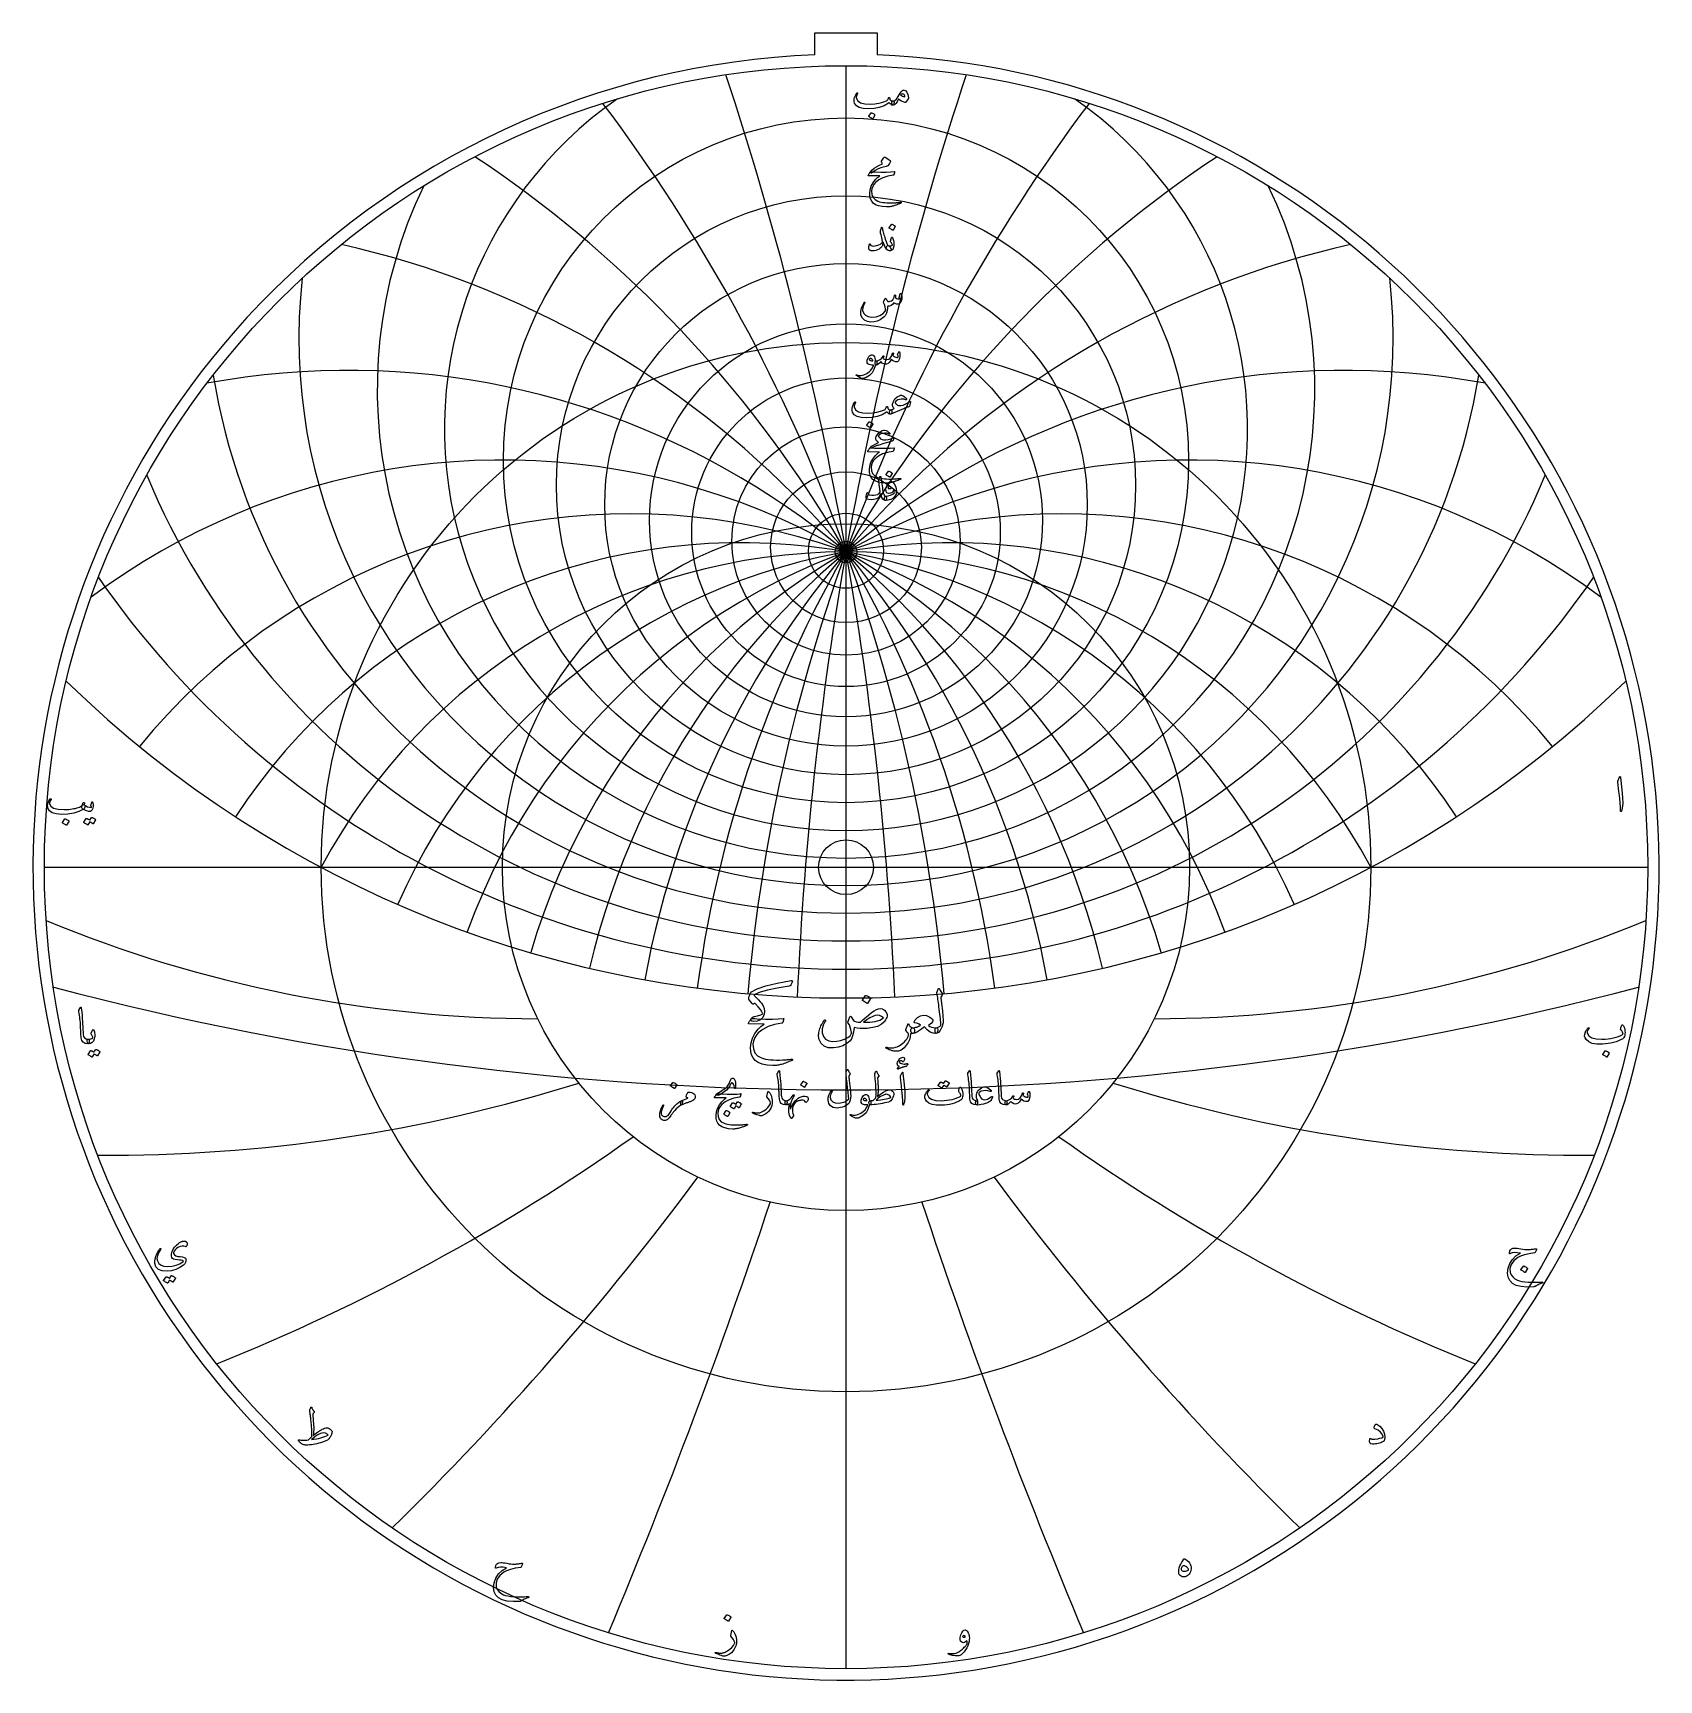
# Model space of a CAD drawing. Header units: millimetres. Extents: x -62 to 62, y -62 to 63.
import ezdxf

# ---------------------------------------------------------------- set-up
doc = ezdxf.new("R2010")
doc.units = ezdxf.units.MM
for name, color, linetype in [('CUT_INNER', 6, 'Continuous'), ('CUT_OUTER', 1, 'Continuous'), ('ENGRAVE', 7, 'Continuous'), ('ENGRAVE_FINE', 8, 'Continuous'), ('TEXT', 5, 'Continuous')]:
    doc.layers.add(name, color=color, linetype=linetype)

msp = doc.modelspace()

# ---------------------------------------------------------------- linework, layer by layer
at = {"layer": 'CUT_INNER'}
msp.add_circle((0, 0), 2.075, dxfattribs=at)
at = {"layer": 'CUT_OUTER'}
for points in [[(-2.3625, 63.2325), (2.3625, 63.2325), (2.3625, 61.567)], [(-2.3625, 61.567), (-2.3625, 63.2325)]]:
    msp.add_lwpolyline(points, dxfattribs=at)
for centre, radius, start, end in [((-0.0002, -0.0002), 61.6124, 137.460696, 87.802279), ((-0.0008, 0.0012), 61.6111, 92.196778, 137.461198)]:
    msp.add_arc(centre, radius, start, end, dxfattribs=at)
at = {"layer": 'ENGRAVE'}
for points in [[(0, -60.75), (0, 60.75)], [(-60.75, 0), (60.75, 0)], [(0, -60.75), (0, -26.0306)]]:
    msp.add_lwpolyline(points, dxfattribs=at)
for centre, radius in [((0, 0), 60.75), ((0, 30.8374), 25.9547), ((0, 28.9552), 21.9433), ((0, 27.4633), 18.2826), ((0, 26.291), 14.8882), ((0, 0), 39.7663), ((0, 25.3877), 11.695), ((0, 24.7173), 8.6506), ((0, 24.2547), 5.7114), ((0, 23.9834), 2.8393), ((0, 0), 26.0306), ((0, 23.894), 0.81)]:
    msp.add_circle(centre, radius, dxfattribs=at)
for centre, radius, start, end in [((0, 33.2101), 30.4293, 124.697096, 55.302904), ((0, 36.2172), 35.5231, 154.271854, 25.728146), ((0, 40.0722), 41.4608, 173.680024, 6.319976), ((0, 45.1022), 48.5813, 189.241771, 350.758229), ((0, 51.8341), 57.4229, 202.661733, 337.338267), ((0, -21.1441), 45.0381, 28, 152), ((0, -21.1441), 45.0381, 28, 152), ((0, 61.17), 68.8998, 214.698452, 325.301548), ((0, 74.7895), 84.7044, 225.764248, 314.235752), ((-23.1633, 86.4467), 97.9333, 247.516102, 269.885372), ((23.1633, 86.4467), 97.9333, 270.114628, 292.483898), ((-55.8071, 96.6608), 118.4867, 269.5706, 287.466016), ((55.8071, 96.6608), 118.4867, 252.533984, 270.4294), ((-105.0437, 105.0437), 153.7847, 291.900673, 305.322235), ((105.0437, 105.0437), 153.7847, 234.677765, 248.099327), ((-192.7325, 111.2742), 226.0733, 314.460694, 323.408402), ((192.7325, 111.2742), 226.0733, 216.591598, 225.539306), ((-429.6028, 115.1117), 446.5318, 337.186739, 341.660593), ((429.6028, 115.1117), 446.5318, 198.339407, 202.813261)]:
    msp.add_arc(centre, radius, start, end, dxfattribs=at)
at = {"layer": 'ENGRAVE_FINE'}
for centre, radius, start, end in [((-255.4239, -21.1441), 259.3642, 2.499232, 18.246522), ((-255.4239, -21.1441), 259.3642, 2.499232, 18.246522), ((255.4239, -21.1441), 259.3642, 161.753478, 177.500768), ((255.4239, -21.1441), 259.3642, 161.753478, 177.500768), ((-123.7412, -21.1441), 131.6827, 5.034576, 36.884195), ((-123.7412, -21.1441), 131.6827, 5.034576, 36.884195), ((123.7412, -21.1441), 131.6827, 143.115805, 174.965424), ((123.7412, -21.1441), 131.6827, 143.115805, 174.965424), ((-78.0083, -21.1441), 90.0763, 7.644186, 56.365506), ((-78.0083, -21.1441), 90.0763, 7.644186, 56.365506), ((78.0083, -21.1441), 90.0763, 123.634494, 172.355814), ((78.0083, -21.1441), 90.0763, 123.634494, 172.355814), ((-53.6744, -21.1441), 70.0669, 10.370546, 77.276782), ((-53.6744, -21.1441), 70.0669, 10.370546, 77.276782), ((53.6744, -21.1441), 70.0669, 102.723218, 169.629454), ((53.6744, -21.1441), 70.0669, 102.723218, 169.629454), ((-37.7915, -21.1441), 58.7931, 13.263275, 100.422497), ((-37.7915, -21.1441), 58.7931, 13.263275, 100.422497), ((37.7915, -21.1441), 58.7931, 79.577503, 166.736725), ((37.7915, -21.1441), 58.7931, 79.577503, 166.736725), ((-26.0028, -21.1441), 52.0056, 16.382867, 126.860016), ((-26.0028, -21.1441), 52.0056, 16.382867, 126.860016), ((26.0028, -21.1441), 52.0056, 53.139984, 163.617133), ((26.0028, -21.1441), 52.0056, 53.139984, 163.617133), ((-16.3925, -21.1441), 47.9286, 19.805939, 140.800681), ((-16.3925, -21.1441), 47.9286, 19.805939, 140.800681), ((16.3925, -21.1441), 47.9286, 39.199319, 160.194061), ((16.3925, -21.1441), 47.9286, 39.199319, 160.194061), ((-7.9414, -21.1441), 45.7329, 23.632954, 146.902678), ((-7.9414, -21.1441), 45.7329, 23.632954, 146.902678), ((7.9414, -21.1441), 45.7329, 33.097322, 156.367046), ((7.9414, -21.1441), 45.7329, 33.097322, 156.367046), ((0, 218.8256), 235.7054, 255.236477, 284.763523)]:
    msp.add_arc(centre, radius, start, end, dxfattribs=at)
at = {"layer": 'TEXT'}
for points in [[(0.8191, 58.67), (0.8319, 58.6839), (0.8452, 58.6897), (0.8589, 58.6875), (0.873, 58.6772), (0.8838, 58.6637), (0.8874, 58.6484), (0.8838, 58.6314), (0.873, 58.6125), (0.8182, 58.5276), (0.7832, 58.449), (0.7679, 58.3767), (0.7724, 58.3107), (0.8849, 58.0938), (1.1039, 57.9424), (1.4292, 57.8567), (1.861, 57.8365), (2.1815, 57.86), (2.4889, 57.9092), (2.7833, 57.984), (3.0646, 58.0844), (3.1142, 58.1138), (3.1553, 58.1589), (3.1879, 58.2198), (3.2119, 58.2963), (3.22, 58.3181), (3.2335, 58.3332), (3.2523, 58.3415), (3.2766, 58.343), (3.2939, 58.3356), (3.3062, 58.3206), (3.3136, 58.2979), (3.3161, 58.2676), (3.3329, 58.1926), (3.3799, 58.1365), (3.4569, 58.0992), (3.564, 58.0808), (3.6026, 58.0722), (3.6287, 58.0502), (3.6421, 58.0148), (3.643, 57.9658), (3.63, 57.8746), (3.6125, 57.8095), (3.5905, 57.7704), (3.564, 57.7574), (3.4852, 57.7678), (3.4104, 57.7987), (3.3397, 57.8504), (3.273, 57.9227), (3.2674, 57.9256), (3.2577, 57.9236), (3.244, 57.9166), (3.2263, 57.9047), (2.8913, 57.7161), (2.5257, 57.5814), (2.1296, 57.5005), (1.703, 57.4736), (1.3087, 57.5005), (1.0024, 57.5814), (0.7841, 57.7161), (0.6539, 57.9047), (0.6242, 58.01), (0.6144, 58.1176), (0.6242, 58.2274), (0.6539, 58.3394), (0.6938, 58.4436), (0.7347, 58.5335), (0.7765, 58.6089), (0.8191, 58.67)], [(4.3975, 58.8999), (4.51, 58.8599), (4.6032, 58.7472), (4.6771, 58.5617), (4.7316, 58.3035), (4.7337, 58.2849), (4.7325, 58.2685), (4.7283, 58.2543), (4.7209, 58.2424), (4.5233, 57.9945), (4.5096, 57.9795), (4.4936, 57.9703), (4.4754, 57.9669), (4.455, 57.9694), (4.3207, 58.0152), (4.1945, 58.0736), (4.0764, 58.1445), (3.9664, 58.2281), (3.8777, 58.0222), (3.7805, 57.8751), (3.6747, 57.7868), (3.5604, 57.7574), (3.5476, 57.7621), (3.5344, 57.7763), (3.5207, 57.7999), (3.5065, 57.8329), (3.4847, 57.9146), (3.4769, 57.9802), (3.4829, 58.0296), (3.5029, 58.0628), (3.5146, 58.0707), (3.5281, 58.0763), (3.5433, 58.0796), (3.5604, 58.0808), (3.6421, 58.0947), (3.7221, 58.1329), (3.8002, 58.1953), (3.8766, 58.282), (3.91, 58.3323), (3.9601, 58.4149), (4.0268, 58.5299), (4.1101, 58.6772), (4.1752, 58.7746), (4.2448, 58.8442), (4.3189, 58.886), (4.3975, 58.8999)], [(4.1388, 58.5478), (4.2062, 58.4917), (4.2825, 58.4454), (4.3679, 58.4091), (4.4622, 58.3826), (4.457, 58.4533), (4.4379, 58.511), (4.4049, 58.5557), (4.358, 58.5873), (4.3039, 58.6037), (4.2493, 58.6026), (4.1943, 58.584), (4.1388, 58.5478)], [(1.9077, 57.179), (1.9122, 57.1835), (1.9185, 57.1862), (1.9266, 57.1871), (1.9365, 57.1862), (2.0063, 57.1579), (2.0721, 57.1233), (2.1339, 57.0824), (2.1916, 57.0353), (2.1972, 57.0281), (2.1997, 57.0209), (2.199, 57.0137), (2.1952, 57.0065), (2.0263, 56.7335), (2.02, 56.727), (2.0119, 56.7254), (2.0021, 56.7288), (1.9904, 56.7371), (1.9803, 56.7443), (1.9643, 56.755), (1.9426, 56.7694), (1.9149, 56.7874), (1.881, 56.8089), (1.8404, 56.8341), (1.793, 56.8628), (1.7389, 56.8952), (1.7317, 56.9006), (1.7281, 56.9059), (1.7281, 56.9113), (1.7317, 56.9167)], [(3.0323, 53.1177), (2.7184, 53.0357), (2.4413, 52.9299), (2.201, 52.8004), (1.9976, 52.647), (1.9664, 52.6234), (1.9374, 52.6102), (1.9107, 52.6073), (1.8862, 52.6147), (1.8577, 52.6486), (1.8619, 52.6964), (1.899, 52.7582), (1.9688, 52.8338), (2.1339, 52.9708), (2.3236, 53.0943), (2.538, 53.2043), (2.7772, 53.3009), (2.7089, 53.4015), (2.6961, 53.4266), (2.6901, 53.4518), (2.6907, 53.4769), (2.6981, 53.5021), (2.7464, 53.598), (2.7907, 53.6772), (2.8309, 53.7399), (2.867, 53.7859), (2.8901, 53.8077), (2.9128, 53.8192), (2.935, 53.8203), (2.9568, 53.8111), (3.0832, 53.7397), (3.1895, 53.6727), (3.2755, 53.6103), (3.3413, 53.5524), (3.354, 53.5338), (3.3601, 53.5102), (3.3594, 53.4817), (3.352, 53.4482), (3.3289, 53.3959), (3.2918, 53.3323), (3.2409, 53.2576), (3.176, 53.1716), (3.1589, 53.1588), (3.1293, 53.1455), (3.0871, 53.1318), (3.0323, 53.1177)], [(2.1844, 52.7009), (2.6454, 52.6847), (3.044, 52.6829), (3.3801, 52.6955), (3.6538, 52.7225), (3.6622, 52.7235), (3.6695, 52.7229), (3.6757, 52.7208), (3.6808, 52.7171), (3.6845, 52.712), (3.6866, 52.7059), (3.6872, 52.6986), (3.6862, 52.6901), (3.6791, 52.6573), (3.6722, 52.6273), (3.6656, 52.5999), (3.6592, 52.5752), (3.653, 52.5532), (3.6471, 52.5338), (3.6414, 52.5172), (3.6359, 52.5033), (3.6242, 52.4811), (3.6107, 52.4647), (3.5954, 52.4541), (3.5784, 52.4494), (3.1634, 52.3742), (2.8023, 52.2563), (2.4952, 52.0958), (2.2419, 51.8925), (2.1139, 51.7464), (2.0209, 51.5917), (1.963, 51.4284), (1.9401, 51.2566), (1.9621, 50.9869), (2.0497, 50.7671), (2.2028, 50.5971), (2.4215, 50.477), (2.5349, 50.4406), (2.6595, 50.4105), (2.7954, 50.3867), (2.9425, 50.3692), (3.1005, 50.3578), (3.2694, 50.3522), (3.449, 50.3524), (3.6394, 50.3584), (3.7071, 50.3623), (3.7737, 50.3665), (3.8392, 50.3712), (3.9035, 50.3764), (3.9663, 50.382), (4.027, 50.3881), (4.0857, 50.3946), (4.1424, 50.4016), (4.1597, 50.4025), (4.1721, 50.398), (4.1795, 50.3881), (4.182, 50.3728), (4.1806, 50.3551), (4.1766, 50.3414), (4.1698, 50.3317), (4.1604, 50.3261), (4.0589, 50.2832), (3.9628, 50.2444), (3.8721, 50.2096), (3.7868, 50.1788), (3.707, 50.1519), (3.6332, 50.1285), (3.5651, 50.1087), (3.5029, 50.0926), (3.4444, 50.0807), (3.3875, 50.0701), (3.3322, 50.0609), (3.2784, 50.0531), (3.2259, 50.047), (3.1746, 50.0432), (3.1245, 50.0416), (3.0754, 50.0423), (2.7404, 50.0683), (2.461, 50.1249), (2.2374, 50.212), (2.0694, 50.3297), (1.9461, 50.4768), (1.8601, 50.6486), (1.8114, 50.845), (1.8, 51.0662), (1.8352, 51.3406), (1.9194, 51.6069), (2.0526, 51.8651), (2.2347, 52.1153), (2.3059, 52.191), (2.3865, 52.2635), (2.4765, 52.3329), (2.576, 52.3991), (1.7066, 52.4063), (1.6857, 52.4153), (1.6769, 52.4315), (1.6803, 52.4548), (1.6958, 52.4853), (1.725, 52.5298), (1.7515, 52.5698), (1.7753, 52.6053), (1.7964, 52.6362), (1.8148, 52.6625), (1.8305, 52.6838), (1.8435, 52.7002), (1.8539, 52.7117), (1.8772, 52.7137), (1.9401, 52.7126), (2.0425, 52.7083), (2.1844, 52.7009)], [(3.4472, 48.7231), (3.4517, 48.7276), (3.458, 48.7303), (3.4661, 48.7312), (3.476, 48.7303), (3.5458, 48.702), (3.6116, 48.6674), (3.6734, 48.6265), (3.7311, 48.5794), (3.7367, 48.5722), (3.7391, 48.565), (3.7385, 48.5578), (3.7347, 48.5506), (3.5658, 48.2776), (3.5595, 48.2711), (3.5514, 48.2695), (3.5415, 48.2729), (3.5299, 48.2812), (3.5198, 48.2884), (3.5038, 48.2991), (3.482, 48.3135), (3.4544, 48.3315), (3.4205, 48.353), (3.3799, 48.3782), (3.3325, 48.4069), (3.2784, 48.4393), (3.2712, 48.4447), (3.2676, 48.45), (3.2676, 48.4554), (3.2712, 48.4608)], [(2.7538, 48.4141), (2.7745, 48.3199), (2.7969, 48.2241), (2.8212, 48.1268), (2.8472, 48.0279), (2.8751, 47.927), (2.9047, 47.8236), (2.9362, 47.7177), (2.9694, 47.6093), (3.0365, 47.4144), (3.0978, 47.268), (3.1533, 47.1701), (3.2029, 47.1207), (3.2463, 47.0913), (3.2901, 47.0498), (3.3343, 46.9961), (3.379, 46.9303), (3.4212, 46.8488), (3.4329, 46.7875), (3.414, 46.7464), (3.3646, 46.7255), (3.205, 46.7417), (3.0637, 46.8477), (2.9409, 47.0435), (2.8365, 47.3291), (2.8342, 47.3338), (2.8311, 47.3372), (2.827, 47.3392), (2.8221, 47.3399), (2.8185, 47.3392), (2.8149, 47.3372), (2.8113, 47.3338), (2.8077, 47.3291), (2.7976, 47.2828), (2.7853, 47.2339), (2.7707, 47.1823), (2.7538, 47.1279), (2.7354, 47.0765), (2.7161, 47.0336), (2.6959, 46.9992), (2.6748, 46.9734), (2.5989, 46.9072), (2.5041, 46.8486), (2.3905, 46.7976), (2.258, 46.7543), (2.1233, 46.7222), (2.0065, 46.7085), (1.9077, 46.7132), (1.8269, 46.7363), (1.7577, 46.7942), (1.7263, 46.8962), (1.7326, 47.0421), (1.7766, 47.2321), (1.7809, 47.2384), (1.7865, 47.2429), (1.7935, 47.2456), (1.8018, 47.2465), (1.8116, 47.2453), (1.8197, 47.242), (1.826, 47.2364), (1.8305, 47.2285), (1.8476, 47.1888), (1.8664, 47.1558), (1.8871, 47.1295), (1.9095, 47.1099), (1.9796, 47.0839), (2.0748, 47.0776), (2.1952, 47.0911), (2.3407, 47.1243), (2.4958, 47.1742), (2.6164, 47.2303), (2.7024, 47.2927), (2.7538, 47.3614), (2.7624, 47.431), (2.7484, 47.5501), (2.7121, 47.7185), (2.6532, 47.9363), (2.6249, 48.051), (2.6083, 48.1438), (2.6034, 48.2145), (2.6101, 48.2632), (2.6784, 48.4572), (2.6858, 48.4777), (2.6937, 48.4923), (2.702, 48.501), (2.7107, 48.5039), (2.7215, 48.4983), (2.7323, 48.4815), (2.7431, 48.4534), (2.7538, 48.4141)], [(3.4796, 47.2537), (3.4585, 47.2889), (3.4383, 47.3192), (3.4189, 47.3446), (3.4005, 47.365), (3.3873, 47.3825), (3.3799, 47.4028), (3.3783, 47.4257), (3.3826, 47.4513), (3.458, 47.7243), (3.4686, 47.7481), (3.4823, 47.7548), (3.4991, 47.7445), (3.5191, 47.7171), (3.5492, 47.659), (3.5748, 47.5887), (3.5959, 47.5063), (3.6125, 47.4117), (3.6222, 47.321), (3.626, 47.2321), (3.624, 47.145), (3.6161, 47.0596), (3.6033, 46.9853), (3.5865, 46.9204), (3.5656, 46.865), (3.5406, 46.8189), (3.5099, 46.7848), (3.4679, 46.7579), (3.4147, 46.7381), (3.3502, 46.7255), (3.2842, 46.7231), (3.2227, 46.7336), (3.1657, 46.7572), (3.1131, 46.7938), (3.0725, 46.8403), (3.0511, 46.8935), (3.0491, 46.9534), (3.0664, 47.0201), (3.094, 47.0747), (3.1266, 47.109), (3.1641, 47.1232), (3.2065, 47.1171), (3.3044, 47.0936), (3.3898, 47.0911), (3.4625, 47.1097), (3.5227, 47.1495), (3.524, 47.16), (3.5173, 47.1809), (3.5025, 47.2121), (3.4796, 47.2537)], [(4.0993, 43.4486), (4.1056, 43.4643), (4.1137, 43.4756), (4.1236, 43.4823), (4.1352, 43.4846), (4.1503, 43.4828), (4.1631, 43.4774), (4.1736, 43.4684), (4.182, 43.4558), (4.2024, 43.4109), (4.217, 43.3552), (4.2257, 43.2888), (4.2287, 43.2115), (4.2208, 43.0853), (4.1972, 42.9654), (4.1579, 42.8518), (4.1029, 42.7445), (4.084, 42.7186), (4.0634, 42.6986), (4.0409, 42.6845), (4.0167, 42.6762), (3.9289, 42.6706), (3.8344, 42.6861), (3.7331, 42.7227), (3.6251, 42.7804), (3.5341, 42.6558), (3.4266, 42.5729), (3.3024, 42.5318), (3.1616, 42.5325), (3.157, 42.4567), (3.1504, 42.3838), (3.1417, 42.3139), (3.1311, 42.2469), (3.1184, 42.1823), (3.1037, 42.1198), (3.087, 42.0593), (3.0682, 42.0008), (3.0246, 41.8952), (2.9658, 41.7978), (2.8917, 41.7084), (2.8023, 41.6271), (2.5933, 41.4879), (2.3721, 41.39), (2.1388, 41.3334), (1.8934, 41.3181), (1.617, 41.3556), (1.3985, 41.4538), (1.2379, 41.6125), (1.1353, 41.8319), (1.1214, 41.9109), (1.1191, 42.0043), (1.1286, 42.1121), (1.1497, 42.2343), (1.1836, 42.3681), (1.2314, 42.5073), (1.2932, 42.6519), (1.3688, 42.8019), (1.3749, 42.8114), (1.3823, 42.8181), (1.3911, 42.8221), (1.4012, 42.8235), (1.4113, 42.8226), (1.42, 42.8199), (1.4274, 42.8154), (1.4335, 42.8091), (1.4375, 42.7999), (1.4389, 42.7903), (1.4375, 42.7802), (1.4335, 42.7696), (1.3374, 42.57), (1.2754, 42.4058), (1.2476, 42.2772), (1.2539, 42.184), (1.3446, 41.9785), (1.4874, 41.8292), (1.6823, 41.736), (1.9293, 41.699), (2.2747, 41.721), (2.567, 41.8085), (2.8064, 41.9617), (2.9928, 42.1804), (2.9921, 42.3246), (2.9685, 42.4768), (2.922, 42.6371), (2.8526, 42.8055), (2.8439, 42.8226), (2.8392, 42.8379), (2.8385, 42.8513), (2.8419, 42.863), (2.8612, 42.9031), (2.8796, 42.9407), (2.8971, 42.9758), (2.9137, 43.0085), (2.9294, 43.0383), (2.9443, 43.0647), (2.9582, 43.0877), (2.9712, 43.1073), (2.9786, 43.1156), (2.9865, 43.119), (2.9948, 43.1174), (3.0035, 43.1109), (3.008, 43.106), (3.0143, 43.0983), (3.0224, 43.088), (3.0323, 43.075), (3.0435, 43.0593), (3.0556, 43.0409), (3.0687, 43.0197), (3.0826, 42.9959), (3.1109, 42.9501), (3.1347, 42.9169), (3.154, 42.8962), (3.1688, 42.8882), (3.2622, 42.8803), (3.3556, 42.8962), (3.449, 42.936), (3.5424, 42.9995), (3.5764, 43.0418), (3.6098, 43.1109), (3.6428, 43.207), (3.6754, 43.3301), (3.6785, 43.3417), (3.6844, 43.3516), (3.6929, 43.3597), (3.7041, 43.366), (3.7147, 43.37), (3.7248, 43.3714), (3.7344, 43.37), (3.7436, 43.366), (3.7573, 43.3435), (3.7625, 43.3013), (3.7591, 43.2394), (3.7472, 43.1576), (3.8198, 43.1132), (3.8972, 43.084), (3.9796, 43.07), (4.067, 43.0714), (4.0659, 43.0977), (4.0625, 43.119), (4.0569, 43.1354), (4.049, 43.1468), (4.04, 43.1576), (4.0346, 43.1684), (4.0329, 43.1792), (4.0346, 43.19)], [(2.2006, 38.0084), (2.1163, 37.7127), (1.9751, 37.465), (1.7768, 37.2654), (1.5215, 37.1138), (1.4858, 37.0984), (1.4506, 37.0846), (1.4158, 37.0724), (1.3814, 37.0617), (1.3477, 37.0529), (1.3149, 37.046), (1.2831, 37.0412), (1.2521, 37.0384), (1.1748, 37.0494), (1.0724, 37.0896), (0.9449, 37.159), (0.7922, 37.2575), (0.7758, 37.2717), (0.7662, 37.2854), (0.7632, 37.2986), (0.7671, 37.3114), (0.7756, 37.3213), (0.7868, 37.3258), (0.8007, 37.3249), (0.8173, 37.3186), (0.9761, 37.2672), (1.1542, 37.2674), (1.3515, 37.3193), (1.5682, 37.4228), (1.7452, 37.5429), (1.8916, 37.6842), (2.0074, 37.8465), (2.0928, 38.03), (2.0921, 38.0365), (2.0901, 38.0416), (2.0867, 38.0455), (2.082, 38.0479), (1.9583, 38.0551), (1.853, 38.0695), (1.7661, 38.091), (1.6976, 38.1198), (1.6446, 38.1642), (1.6113, 38.2258), (1.5979, 38.3044), (1.6042, 38.4), (1.6062, 38.4127), (1.6087, 38.4256), (1.6116, 38.4388), (1.6149, 38.4521), (1.6188, 38.4659), (1.623, 38.4804), (1.6277, 38.4956), (1.6329, 38.5114), (1.6751, 38.614), (1.7263, 38.6991), (1.7865, 38.7667), (1.8557, 38.8168), (1.9264, 38.8442), (1.9913, 38.8437), (2.0503, 38.8154), (2.1036, 38.7593), (2.15, 38.6812), (2.1853, 38.5904), (2.2093, 38.4871), (2.2221, 38.3713), (2.2292, 38.3714), (2.236, 38.3717), (2.2427, 38.3723), (2.2491, 38.3731), (2.2555, 38.3739), (2.2621, 38.3744), (2.2689, 38.3748), (2.276, 38.3749), (2.3003, 38.3697), (2.3191, 38.3542), (2.3326, 38.3284), (2.3407, 38.2922), (2.344, 38.2525), (2.3434, 38.2123), (2.3387, 38.1717), (2.3299, 38.1306), (2.3184, 38.0944), (2.3056, 38.0686), (2.2915, 38.0531), (2.276, 38.0479), (2.2077, 38.0479), (2.2073, 38.0414), (2.2059, 38.0327), (2.2037, 38.0217), (2.2006, 38.0084)], [(4.0149, 39.0719), (4.0227, 39.0773), (4.032, 39.0755), (4.0425, 39.0665), (4.0544, 39.0503), (4.0672, 39.0229), (4.0769, 38.9838), (4.0834, 38.9331), (4.0867, 38.8707), (4.0879, 38.7997), (4.084, 38.7306), (4.0753, 38.6632), (4.0616, 38.5976), (4.0216, 38.4701), (3.9772, 38.3785), (3.9282, 38.3228), (3.8748, 38.303), (3.7484, 38.3104), (3.6314, 38.3434), (3.5238, 38.402), (3.4257, 38.4862), (3.3583, 38.3535), (3.2784, 38.25), (3.1859, 38.1757), (3.0808, 38.1306), (2.9705, 38.1207), (2.8589, 38.1485), (2.746, 38.2141), (2.6317, 38.3174), (2.5392, 38.1995), (2.4485, 38.1153), (2.3595, 38.0648), (2.2724, 38.0479), (2.2549, 38.0578), (2.2383, 38.0875), (2.2226, 38.1369), (2.2077, 38.206), (2.2024, 38.2743), (2.2113, 38.3246), (2.2347, 38.3569), (2.2724, 38.3713), (2.4381, 38.4088), (2.5832, 38.4818), (2.7076, 38.5902), (2.8113, 38.7341), (2.8169, 38.742), (2.823, 38.7476), (2.8295, 38.751), (2.8365, 38.7521), (2.845, 38.7512), (2.8526, 38.7485), (2.8594, 38.744), (2.8652, 38.7377), (2.8686, 38.7184), (2.8607, 38.6856), (2.8416, 38.6394), (2.8113, 38.5797), (2.8511, 38.5336), (2.9128, 38.4997), (2.9966, 38.4779), (3.1023, 38.4683), (3.2341, 38.4959), (3.3493, 38.5859), (3.4479, 38.7384), (3.5299, 38.9533), (3.5339, 38.9643), (3.5389, 38.9722), (3.5447, 38.9769), (3.5514, 38.9785), (3.5615, 38.9776), (3.5703, 38.9749), (3.5777, 38.9704), (3.5838, 38.9641), (3.5883, 38.9551), (3.5909, 38.9461), (3.5918, 38.9371), (3.5909, 38.9282), (3.555, 38.7773), (3.597, 38.74), (3.6475, 38.7072), (3.7066, 38.6789), (3.7742, 38.6551), (3.84, 38.6396), (3.89, 38.6362), (3.9244, 38.645), (3.943, 38.6659), (3.9491, 38.6978), (3.9457, 38.7431), (3.9329, 38.802), (3.9107, 38.8743), (3.9145, 38.8947), (3.9332, 38.9344), (3.9666, 38.9935), (4.0149, 39.0719)], [(2.0281, 38.4108), (1.9904, 38.4766), (1.9491, 38.5231), (1.9042, 38.5502), (1.8557, 38.5581), (1.8267, 38.5505), (1.8009, 38.5383), (1.7782, 38.5217), (1.7586, 38.5006), (1.7524, 38.4894), (1.7515, 38.4773), (1.756, 38.4642), (1.7658, 38.4503), (1.8029, 38.4178), (1.8565, 38.3955), (1.9268, 38.3836), (2.0137, 38.3821), (2.0227, 38.3839), (2.0281, 38.3892), (2.0299, 38.3982), (2.0281, 38.4108)], [(0.6611, 35.2457), (0.6739, 35.2596), (0.6871, 35.2655), (0.7008, 35.2632), (0.715, 35.2529), (0.7257, 35.2394), (0.7293, 35.2241), (0.7257, 35.2071), (0.715, 35.1882), (0.6602, 35.1033), (0.6251, 35.0247), (0.6099, 34.9524), (0.6144, 34.8864), (0.7269, 34.6695), (0.9458, 34.5182), (1.2712, 34.4324), (1.703, 34.4122), (2.0234, 34.4358), (2.3308, 34.4849), (2.6252, 34.5597), (2.9065, 34.6601), (2.9562, 34.6895), (2.9972, 34.7346), (3.0298, 34.7955), (3.0538, 34.8721), (3.0619, 34.8938), (3.0754, 34.9089), (3.0942, 34.9172), (3.1185, 34.9188), (3.1358, 34.9114), (3.1481, 34.8963), (3.1556, 34.8736), (3.158, 34.8433), (3.1749, 34.7683), (3.2218, 34.7122), (3.2988, 34.6749), (3.4059, 34.6565), (3.4445, 34.648), (3.4706, 34.626), (3.4841, 34.5905), (3.485, 34.5415), (3.4719, 34.4504), (3.4544, 34.3852), (3.4324, 34.3462), (3.4059, 34.3331), (3.3271, 34.3435), (3.2523, 34.3745), (3.1816, 34.4261), (3.1149, 34.4984), (3.1093, 34.5013), (3.0996, 34.4993), (3.0859, 34.4923), (3.0682, 34.4804), (2.7332, 34.2918), (2.3676, 34.1571), (1.9715, 34.0763), (1.5449, 34.0493), (1.1506, 34.0763), (0.8443, 34.1571), (0.626, 34.2918), (0.4958, 34.4804), (0.4662, 34.5858), (0.4563, 34.6933), (0.4662, 34.8031), (0.4958, 34.9152), (0.5358, 35.0194), (0.5766, 35.1092), (0.6184, 35.1846), (0.6611, 35.2457)], [(4.8897, 35.2349), (4.8179, 34.9475), (4.8098, 34.9336), (4.7963, 34.9206), (4.7774, 34.9084), (4.7532, 34.8972), (4.6994, 34.8782), (4.6423, 34.8572), (4.5818, 34.8342), (4.5179, 34.8092), (4.4506, 34.7823), (4.38, 34.7539), (4.306, 34.724), (4.2287, 34.6924), (3.4023, 34.3331), (3.3646, 34.3415), (3.3341, 34.3664), (3.3107, 34.4079), (3.2945, 34.4661), (3.2918, 34.5278), (3.3089, 34.5801), (3.3457, 34.623), (3.4023, 34.6565), (3.4094, 34.6597), (3.4234, 34.6659), (3.4444, 34.675), (3.4724, 34.687), (3.5071, 34.7017), (3.5483, 34.7189), (3.596, 34.7386), (3.6502, 34.7607), (3.5804, 34.8323), (3.5362, 34.9107), (3.5175, 34.9958), (3.5245, 35.0876), (3.5936, 35.3061), (3.7113, 35.4909), (3.8775, 35.642), (4.0921, 35.7595), (4.1391, 35.7705), (4.1936, 35.7675), (4.2558, 35.7507), (4.3257, 35.7199), (4.3982, 35.678), (4.4649, 35.631), (4.5257, 35.5792), (4.5807, 35.5223), (4.5962, 35.5015), (4.6032, 35.4819), (4.6016, 35.4637), (4.5915, 35.4469), (4.5763, 35.4339), (4.5592, 35.4271), (4.5403, 35.4267), (4.5197, 35.4325), (4.4121, 35.4664), (4.2978, 35.4819), (4.1768, 35.479), (4.049, 35.4577), (3.9334, 35.4231), (3.8415, 35.3768), (3.7735, 35.3189), (3.7293, 35.2493), (3.7248, 35.2183), (3.7365, 35.1828), (3.7643, 35.1429), (3.8083, 35.0984), (3.8586, 35.058), (3.9089, 35.0265), (3.9592, 35.0041), (4.0095, 34.9906), (4.1602, 34.9868), (4.3212, 35.0185), (4.4925, 35.0856), (4.6742, 35.1882), (4.6937, 35.2006), (4.7128, 35.2125), (4.7314, 35.2239), (4.7496, 35.2349), (4.7671, 35.2453), (4.7837, 35.2547), (4.7995, 35.2632), (4.8143, 35.2708), (4.8554, 35.2902), (4.8816, 35.2906), (4.8931, 35.2722), (4.8897, 35.2349)], [(1.7497, 33.7547), (1.7542, 33.7592), (1.7604, 33.7619), (1.7685, 33.7628), (1.7784, 33.7619), (1.8482, 33.7336), (1.914, 33.699), (1.9758, 33.6582), (2.0335, 33.611), (2.0391, 33.6038), (2.0416, 33.5966), (2.0409, 33.5894), (2.0371, 33.5823), (1.8682, 33.3092), (1.8619, 33.3027), (1.8539, 33.3011), (1.844, 33.3045), (1.8323, 33.3128), (1.8222, 33.32), (1.8063, 33.3308), (1.7845, 33.3451), (1.7569, 33.3631), (1.7229, 33.3847), (1.6823, 33.4098), (1.6349, 33.4386), (1.5808, 33.4709), (1.5736, 33.4763), (1.57, 33.4817), (1.57, 33.4871), (1.5736, 33.4924)], [(3.6448, 32.5552), (3.6478, 32.5299), (3.6314, 32.4825), (3.5957, 32.4131), (3.5406, 32.3217), (3.529, 32.3069), (3.5155, 32.2948), (3.5002, 32.2853), (3.4832, 32.2786), (3.2532, 32.2153), (3.0484, 32.1582), (2.8688, 32.1075), (2.7143, 32.063), (2.585, 32.0251), (2.4808, 31.9939), (2.4017, 31.9694), (2.3479, 31.9517), (1.9131, 31.7576), (1.8826, 31.7554), (1.8592, 31.7594), (1.8431, 31.7698), (1.8341, 31.7864), (1.8339, 31.7924), (1.8368, 31.7999), (1.8429, 31.8086), (1.8521, 31.8187), (1.9405, 31.9018), (2.073, 31.9894), (2.2495, 32.0814), (2.47, 32.178), (2.4101, 32.2292), (2.3595, 32.2786), (2.3184, 32.3262), (2.2868, 32.372), (2.2672, 32.4221), (2.2625, 32.4825), (2.2726, 32.5532), (2.2976, 32.6343), (2.338, 32.7187), (2.3946, 32.8031), (2.4673, 32.8876), (2.5562, 32.972), (2.653, 33.045), (2.7458, 33.095), (2.8344, 33.1222), (2.9191, 33.1265), (3.0338, 33.1033), (3.1374, 33.0555), (3.2297, 32.983), (3.3107, 32.8858), (3.3179, 32.8736), (3.3215, 32.8624), (3.3215, 32.8521), (3.3179, 32.8427), (3.31, 32.8339), (3.3008, 32.8292), (3.2903, 32.8285), (3.2784, 32.8319), (3.2255, 32.8487), (3.1746, 32.8633), (3.1258, 32.8757), (3.079, 32.8858), (3.0344, 32.8934), (2.9923, 32.8983), (2.9527, 32.9006), (2.9155, 32.9001), (2.7608, 32.8819), (2.6308, 32.8382), (2.5255, 32.7688), (2.4449, 32.6738), (2.5306, 32.5608), (2.6263, 32.4771), (2.7318, 32.4225), (2.8472, 32.3972), (3.019, 32.3954), (3.2038, 32.4223), (3.4017, 32.478), (3.6125, 32.5624), (3.6213, 32.5647), (3.6296, 32.5642), (3.6374, 32.5611), (3.6448, 32.5552)], [(2.1538, 31.7684), (2.6148, 31.7523), (3.0134, 31.7505), (3.3496, 31.763), (3.6233, 31.79), (3.6317, 31.791), (3.639, 31.7904), (3.6452, 31.7883), (3.6502, 31.7846), (3.6539, 31.7795), (3.6561, 31.7734), (3.6566, 31.7661), (3.6556, 31.7576), (3.6485, 31.7249), (3.6417, 31.6948), (3.6351, 31.6674), (3.6287, 31.6427), (3.6225, 31.6207), (3.6165, 31.6014), (3.6108, 31.5847), (3.6053, 31.5708), (3.5936, 31.5486), (3.5802, 31.5322), (3.5649, 31.5216), (3.5478, 31.5169), (3.1329, 31.4417), (2.7718, 31.3238), (2.4646, 31.1633), (2.2113, 30.9601), (2.0833, 30.8139), (1.9904, 30.6592), (1.9324, 30.4959), (1.9095, 30.3241), (1.9315, 30.0545), (2.0191, 29.8346), (2.1723, 29.6646), (2.391, 29.5445), (2.5044, 29.5081), (2.629, 29.478), (2.7648, 29.4542), (2.9119, 29.4367), (3.07, 29.4253), (3.2389, 29.4197), (3.4185, 29.4199), (3.6089, 29.426), (3.6766, 29.4298), (3.7432, 29.434), (3.8086, 29.4388), (3.873, 29.4439), (3.9357, 29.4495), (3.9965, 29.4556), (4.0552, 29.4621), (4.1119, 29.4691), (4.1292, 29.47), (4.1415, 29.4655), (4.1489, 29.4556), (4.1514, 29.4403), (4.1501, 29.4226), (4.146, 29.4089), (4.1393, 29.3992), (4.1299, 29.3936), (4.0284, 29.3507), (3.9323, 29.3119), (3.8415, 29.2771), (3.7562, 29.2463), (3.6765, 29.2194), (3.6026, 29.196), (3.5346, 29.1763), (3.4724, 29.1601), (3.4139, 29.1482), (3.357, 29.1376), (3.3016, 29.1284), (3.2478, 29.1206), (3.1954, 29.1145), (3.1441, 29.1107), (3.0939, 29.1091), (3.0448, 29.1098), (2.7098, 29.1358), (2.4305, 29.1924), (2.2068, 29.2795), (2.0389, 29.3972), (1.9156, 29.5443), (1.8296, 29.7161), (1.7809, 29.9125), (1.7694, 30.1337), (1.8047, 30.4081), (1.8889, 30.6744), (2.022, 30.9327), (2.2041, 31.1828), (2.2753, 31.2585), (2.3559, 31.331), (2.446, 31.4004), (2.5455, 31.4666), (1.676, 31.4738), (1.6551, 31.4828), (1.6464, 31.499), (1.6497, 31.5223), (1.6652, 31.5529), (1.6944, 31.5973), (1.7209, 31.6373), (1.7447, 31.6728), (1.7658, 31.7038), (1.7842, 31.73), (1.8, 31.7514), (1.813, 31.7677), (1.8233, 31.7792), (1.8467, 31.7812), (1.9095, 31.7801), (2.0119, 31.7758), (2.1538, 31.7684)], [(3.2119, 30.0155), (3.2164, 30.02), (3.2227, 30.0226), (3.2308, 30.0235), (3.2407, 30.0226), (3.3105, 29.9944), (3.3763, 29.9598), (3.438, 29.9189), (3.4957, 29.8718), (3.5014, 29.8646), (3.5038, 29.8574), (3.5031, 29.8502), (3.4993, 29.843), (3.3305, 29.57), (3.3242, 29.5635), (3.3161, 29.5619), (3.3062, 29.5652), (3.2945, 29.5736), (3.2844, 29.5807), (3.2685, 29.5915), (3.2467, 29.6059), (3.2191, 29.6239), (3.1852, 29.6454), (3.1445, 29.6706), (3.0972, 29.6993), (3.0431, 29.7316), (3.0359, 29.737), (3.0323, 29.7424), (3.0323, 29.7478), (3.0359, 29.7532)], [(2.9892, 28.1113), (3.0152, 28.0987), (3.0359, 28.079), (3.0511, 28.052), (3.061, 28.0179), (3.0675, 27.9757), (3.0691, 27.9353), (3.0657, 27.8966), (3.0574, 27.8598), (3.0451, 27.8284), (3.0296, 27.8059), (3.0109, 27.7925), (2.9892, 27.788), (2.8816, 27.8178), (2.7925, 27.8931), (2.7217, 28.0136), (2.6694, 28.1796), (2.6627, 28.2082), (2.6568, 28.233), (2.6519, 28.254), (2.6479, 28.2712), (2.6447, 28.2845), (2.6425, 28.2941), (2.6411, 28.2998), (2.6407, 28.3017), (2.6353, 28.3123), (2.6299, 28.3152), (2.6245, 28.3105), (2.6191, 28.2981), (2.558, 28.1603), (2.4898, 28.052), (2.4143, 27.9734), (2.3317, 27.9245), (2.2118, 27.8868), (2.0712, 27.8634), (1.91, 27.8544), (1.7281, 27.8598), (1.6066, 27.8973), (1.5404, 27.9883), (1.5294, 28.1326), (1.5736, 28.3305), (1.5837, 28.3543), (1.5961, 28.3718), (1.6107, 28.383), (1.6275, 28.388), (1.6441, 28.3864), (1.6581, 28.3781), (1.6693, 28.363), (1.6778, 28.3412), (1.696, 28.2948), (1.7182, 28.2595), (1.7445, 28.2355), (1.7748, 28.2227), (1.9448, 28.1966), (2.1062, 28.1939), (2.2592, 28.2146), (2.4035, 28.2586), (2.4662, 28.2914), (2.5176, 28.3359), (2.5578, 28.392), (2.5868, 28.4598), (2.585, 28.4919), (2.576, 28.5667), (2.5598, 28.6841), (2.5365, 28.8442), (2.5246, 28.9299), (2.514, 29.0072), (2.5048, 29.0763), (2.497, 29.137), (2.4902, 29.189), (2.4844, 29.2318), (2.4794, 29.2654), (2.4754, 29.2897), (2.472, 29.327), (2.4727, 29.3598), (2.4774, 29.3881), (2.4862, 29.4119), (2.5001, 29.4414), (2.5131, 29.4689), (2.5252, 29.4944), (2.5365, 29.5179), (2.5466, 29.5393), (2.5553, 29.5587), (2.5627, 29.5761), (2.5688, 29.5915), (2.5751, 29.6039), (2.5832, 29.6122), (2.5931, 29.6164), (2.6047, 29.6167), (2.6175, 29.6117), (2.6272, 29.6041), (2.6337, 29.5938), (2.6371, 29.5807), (2.659, 29.3969), (2.6815, 29.2228), (2.7048, 29.0583), (2.7287, 28.9035), (2.7531, 28.7583), (2.7776, 28.6228), (2.8025, 28.497), (2.8275, 28.3808), (2.8578, 28.2723), (2.8949, 28.1912), (2.9386, 28.1376), (2.9892, 28.1113)], [(3.4023, 29.2574), (3.427, 29.2538), (3.4544, 29.243), (3.4845, 29.2251), (3.5173, 29.1999), (3.6576, 29.0504), (3.7553, 28.882), (3.8103, 28.6947), (3.8227, 28.4885), (3.8117, 28.3812), (3.7894, 28.2856), (3.756, 28.2016), (3.7113, 28.1293), (3.5665, 27.9799), (3.3978, 27.8733), (3.2054, 27.8093), (2.9892, 27.788), (2.9674, 27.7931), (2.9487, 27.8086), (2.9332, 27.8344), (2.9209, 27.8706), (2.9163, 27.8906), (2.9133, 27.911), (2.9118, 27.9319), (2.9119, 27.9532), (2.9132, 27.9743), (2.9151, 27.9945), (2.9176, 28.0139), (2.9209, 28.0323), (2.9306, 28.0642), (2.9452, 28.088), (2.9647, 28.1037), (2.9892, 28.1113), (3.1998, 28.1396), (3.3826, 28.1921), (3.5375, 28.2689), (3.6646, 28.37), (3.6585, 28.4205), (3.6511, 28.4607), (3.6424, 28.4906), (3.6323, 28.5101), (3.6201, 28.5269), (3.6089, 28.5379), (3.5986, 28.5431), (3.5891, 28.5424), (3.5826, 28.5402), (3.5775, 28.537), (3.5737, 28.533), (3.5712, 28.5281), (3.5366, 28.4571), (3.4939, 28.4023), (3.4432, 28.3637), (3.3844, 28.3412), (3.2135, 28.328), (3.096, 28.3745), (3.032, 28.4807), (3.0215, 28.6466), (3.0359, 28.7418), (3.0646, 28.8406), (3.1077, 28.943), (3.1652, 29.049), (3.2258, 29.1402), (3.2856, 29.2053), (3.3444, 29.2444), (3.4023, 29.2574)], [(3.2838, 28.8694), (3.2481, 28.8593), (3.22, 28.8326), (3.1996, 28.7892), (3.1868, 28.7293), (3.187, 28.7198), (3.1877, 28.7131), (3.1888, 28.7091), (3.1904, 28.7077), (3.2265, 28.6989), (3.2631, 28.6942), (3.3002, 28.6936), (3.3377, 28.6969), (3.3707, 28.7039), (3.3978, 28.714), (3.4192, 28.7272), (3.4347, 28.7436), (3.3942, 28.8013), (3.3556, 28.8415), (3.3188, 28.8642), (3.2838, 28.8694)], [(58.5996, 6.785), (58.6363, 6.8559), (58.6657, 6.8808), (58.688, 6.8598), (58.7031, 6.7927), (58.7912, 5.8538), (58.8437, 5.2775), (58.8554, 4.8172), (58.8265, 4.4727), (58.7568, 4.2442), (58.7441, 4.2256), (58.7328, 4.2155), (58.723, 4.2141), (58.7146, 4.2213), (58.7079, 4.2325), (58.7031, 4.2471), (58.7002, 4.2651), (58.6993, 4.2864), (58.6993, 4.4524), (58.6916, 4.6284), (58.6763, 4.8145), (58.6533, 5.0107), (58.6483, 5.062), (58.6332, 5.2004), (58.608, 5.426), (58.5728, 5.7388), (58.4885, 6.4325), (58.4866, 6.4693), (58.4885, 6.5034), (58.4942, 6.5345), (58.5038, 6.5628)], [(-57.7374, 4.7233), (-57.7337, 4.7214), (-57.7302, 4.7194), (-57.727, 4.7175), (-57.724, 4.7156), (-57.721, 4.7135), (-57.7177, 4.7108), (-57.7143, 4.7077), (-57.7105, 4.7041), (-57.6796, 4.6677), (-57.6674, 4.616), (-57.6739, 4.5489), (-57.699, 4.4665), (-57.7223, 4.4165), (-57.746, 4.3851), (-57.7702, 4.3724), (-57.7949, 4.3784), (-57.8073, 4.3844), (-57.8178, 4.387), (-57.8265, 4.3863), (-57.8332, 4.3822), (-58.1474, 4.2102), (-58.523, 4.089), (-58.9599, 4.0186), (-59.4581, 3.999), (-59.8609, 4.0335), (-60.1651, 4.1254), (-60.3706, 4.2749), (-60.4774, 4.4818), (-60.494, 4.5796), (-60.4976, 4.6773), (-60.4882, 4.775), (-60.4659, 4.8727), (-60.4355, 4.9592), (-60.3979, 5.0385), (-60.3531, 5.1106), (-60.3012, 5.1755), (-60.2913, 5.1836), (-60.281, 5.1889), (-60.2703, 5.1913), (-60.259, 5.1908), (-60.2485, 5.1863), (-60.2398, 5.1803), (-60.2331, 5.1728), (-60.2283, 5.164), (-60.2262, 5.1554), (-60.2274, 5.1448), (-60.2319, 5.1324), (-60.2398, 5.118), (-60.2954, 5.0366), (-60.3318, 4.957), (-60.3491, 4.8794), (-60.3471, 4.8038), (-60.2561, 4.6141), (-60.0444, 4.478), (-59.7119, 4.3956), (-59.2588, 4.3669), (-59.1343, 4.3688), (-59.0102, 4.3745), (-58.8862, 4.3841), (-58.7625, 4.3975), (-58.6397, 4.4148), (-58.5187, 4.4359), (-58.3993, 4.4608), (-58.2816, 4.4895), (-58.1673, 4.5221), (-58.0737, 4.5547), (-58.0006, 4.5872), (-57.9481, 4.6198), (-57.9279, 4.6371), (-57.9093, 4.6581), (-57.8925, 4.683), (-57.8772, 4.7118), (-57.863, 4.7439), (-57.849, 4.7788), (-57.8352, 4.8167), (-57.8217, 4.8574), (-57.8164, 4.8699), (-57.8083, 4.8804), (-57.7972, 4.889), (-57.7834, 4.8957), (-57.7685, 4.8993), (-57.7546, 4.8986), (-57.7417, 4.8936), (-57.7297, 4.8842), (-57.7201, 4.8713), (-57.7144, 4.8555), (-57.7125, 4.8368), (-57.7144, 4.8153)], [(-57.8523, 4.4167), (-57.894, 4.4562), (-57.9156, 4.5058), (-57.917, 4.5654), (-57.8983, 4.6351), (-57.8578, 4.6976), (-57.8207, 4.7357), (-57.787, 4.7494), (-57.7565, 4.7386), (-57.6128, 4.6435), (-57.4691, 4.5767), (-57.3254, 4.5381), (-57.1817, 4.5278), (-57.1767, 4.5288), (-57.1731, 4.5317), (-57.1709, 4.5365), (-57.1702, 4.5432), (-57.1738, 4.5559), (-57.1846, 4.5748), (-57.2025, 4.5999), (-57.2277, 4.6313), (-57.2325, 4.6409), (-57.2353, 4.6505), (-57.2363, 4.66), (-57.2353, 4.6696), (-57.1434, 4.9341), (-57.1391, 4.9441), (-57.1338, 4.9513), (-57.1276, 4.9556), (-57.1204, 4.957), (-57.1132, 4.9558), (-57.107, 4.9523), (-57.1017, 4.9463), (-57.0974, 4.9379), (-57.0686, 4.8519), (-57.0514, 4.7664), (-57.0456, 4.6814), (-57.0514, 4.5968), (-57.0701, 4.4917), (-57.0955, 4.4062), (-57.1276, 4.3403), (-57.1664, 4.2941), (-57.1958, 4.2687), (-57.2229, 4.25), (-57.2476, 4.238), (-57.2698, 4.2327), (-57.3982, 4.2299), (-57.5381, 4.2596), (-57.6895, 4.3218), (-57.8523, 4.4167)], [(-57.1702, 3.7652), (-57.1654, 3.77), (-57.1587, 3.7729), (-57.1501, 3.7738), (-57.1395, 3.7729), (-57.1018, 3.7587), (-57.0653, 3.7432), (-57.03, 3.7262), (-56.9958, 3.7077), (-56.9627, 3.6876), (-56.9302, 3.6656), (-56.8985, 3.6416), (-56.8674, 3.6158), (-56.8615, 3.6079), (-56.8588, 3.5995), (-56.8595, 3.5906), (-56.8636, 3.5813), (-57.0476, 3.29), (-57.0526, 3.2862), (-57.06, 3.2862), (-57.0698, 3.29), (-57.0821, 3.2977), (-57.0904, 3.3047), (-57.1041, 3.3144), (-57.123, 3.3268), (-57.1472, 3.3417), (-57.1769, 3.3596), (-57.2124, 3.3805), (-57.2535, 3.4046), (-57.3005, 3.4318), (-57.4461, 3.2057), (-57.4528, 3.1988), (-57.4614, 3.1971), (-57.472, 3.2007), (-57.4844, 3.2095), (-57.4952, 3.2172), (-57.5122, 3.2287), (-57.5355, 3.244), (-57.5649, 3.2632), (-57.6011, 3.2862), (-57.6444, 3.313), (-57.695, 3.3437), (-57.7527, 3.3782), (-57.7587, 3.3839), (-57.7613, 3.3897), (-57.7606, 3.3954), (-57.7565, 3.4011), (-57.5688, 3.6809), (-57.564, 3.6857), (-57.5573, 3.6886), (-57.5486, 3.6895), (-57.5381, 3.6886), (-57.506, 3.6781), (-57.4749, 3.6661), (-57.4447, 3.6523), (-57.4155, 3.6368), (-57.3872, 3.6199), (-57.3599, 3.6019), (-57.3335, 3.5826), (-57.3082, 3.5621)], [(-59.1898, 3.6579), (-59.185, 3.6627), (-59.1783, 3.6656), (-59.1697, 3.6665), (-59.1591, 3.6656), (-59.0846, 3.6354), (-59.0145, 3.5985), (-58.9486, 3.5549), (-58.887, 3.5046), (-58.8811, 3.497), (-58.8784, 3.4893), (-58.8791, 3.4816), (-58.8832, 3.474), (-59.0633, 3.1827), (-59.07, 3.1758), (-59.0787, 3.1741), (-59.0892, 3.1777), (-59.1017, 3.1865), (-59.1124, 3.1942), (-59.1294, 3.2057), (-59.1527, 3.221), (-59.1821, 3.2402), (-59.2183, 3.2632), (-59.2617, 3.29), (-59.3122, 3.3207), (-59.3699, 3.3552), (-59.3776, 3.3609), (-59.3814, 3.3667), (-59.3814, 3.3724), (-59.3776, 3.3782)], [(-4.079, -8.7054), (-4.17, -8.921), (-4.1897, -8.9557), (-4.2203, -8.9833), (-4.2616, -9.0036), (-4.3137, -9.0168), (-5.2077, -9.1638), (-5.94, -9.3174), (-6.5106, -9.4776), (-6.9196, -9.6444), (-6.9523, -9.6662), (-6.9687, -9.6887), (-6.969, -9.7117), (-6.9532, -9.7354), (-6.7738, -9.9093), (-6.6238, -10.0623), (-6.5032, -10.1943), (-6.4118, -10.3054), (-6.2873, -10.5117), (-6.2107, -10.7186), (-6.1819, -10.9261), (-6.2011, -11.1341), (-6.3118, -11.3859), (-6.4861, -11.5617), (-6.7238, -11.6614), (-7.025, -11.685), (-7.146, -11.6653), (-7.207, -11.6204), (-7.2082, -11.5503), (-7.1496, -11.4551), (-7.1208, -11.4225), (-7.0969, -11.3964), (-7.0777, -11.377), (-7.0633, -11.3641), (-7.0322, -11.3506), (-7.0011, -11.3389), (-6.9699, -11.329), (-6.9388, -11.321), (-6.822, -11.2948), (-6.716, -11.2689), (-6.6208, -11.2433), (-6.5364, -11.218), (-6.4627, -11.1921), (-6.3999, -11.1647), (-6.3478, -11.1358), (-6.3065, -11.1054), (-6.3693, -10.9587), (-6.4861, -10.7821), (-6.6568, -10.5755), (-6.8813, -10.3389), (-6.8933, -10.3288), (-6.9052, -10.3222), (-6.9172, -10.3192), (-6.9292, -10.3198), (-7.0154, -10.3773), (-7.0334, -10.3815), (-7.0537, -10.3749), (-7.0765, -10.3575), (-7.1017, -10.3294), (-7.3412, -10.0467), (-7.3588, -10.0174), (-7.3687, -9.9821), (-7.3708, -9.9408), (-7.3651, -9.8934), (-7.3367, -9.7764), (-7.2945, -9.6647), (-7.2385, -9.5584), (-7.1687, -9.4575), (-6.722, -9.2162), (-6.0717, -8.9905), (-5.2179, -8.7803), (-4.1604, -8.5857), (-4.1032, -8.586), (-4.0706, -8.606), (-4.0625, -8.6459), (-4.079, -8.7054)], [(1.4778, -9.7258), (1.4838, -9.7198), (1.4922, -9.7162), (1.503, -9.715), (1.5161, -9.7162), (1.6092, -9.7539), (1.697, -9.8), (1.7793, -9.8545), (1.8563, -9.9174), (1.8637, -9.927), (1.867, -9.9366), (1.8661, -9.9461), (1.861, -9.9557), (1.6359, -10.3198), (1.6275, -10.3285), (1.6167, -10.3306), (1.6036, -10.3261), (1.588, -10.315), (1.5745, -10.3054), (1.5533, -10.291), (1.5242, -10.2719), (1.4874, -10.2479), (1.4422, -10.2192), (1.388, -10.1857), (1.3248, -10.1473), (1.2527, -10.1042), (1.2431, -10.097), (1.2383, -10.0899), (1.2383, -10.0827), (1.2431, -10.0755)], [(6.9005, -9.4432), (6.9328, -9.365), (6.9579, -9.303), (6.9759, -9.2572), (6.9867, -9.2276), (6.9951, -9.2087), (7.0058, -9.1953), (7.019, -9.1872), (7.0346, -9.1845), (7.0523, -9.1875), (7.0669, -9.1965), (7.0786, -9.2114), (7.0873, -9.2324), (7.1271, -9.3351), (7.1747, -9.4276), (7.2301, -9.5099), (7.2933, -9.5821), (7.3109, -9.6051), (7.316, -9.6312), (7.3085, -9.6602), (7.2885, -9.6923), (7.1831, -9.8408), (7.1903, -9.9072), (7.1975, -9.9725), (7.2046, -10.0366), (7.2118, -10.0994), (7.219, -10.1611), (7.2262, -10.2216), (7.2334, -10.2809), (7.2406, -10.3389), (7.3067, -10.8767), (7.3472, -11.297), (7.3618, -11.6), (7.3507, -11.7856), (7.2603, -12.1224), (7.1424, -12.3712), (6.9969, -12.532), (6.8238, -12.6048), (6.819, -12.6048), (6.8142, -12.6048), (6.8094, -12.6048), (6.8047, -12.6048), (6.7762, -12.5778), (6.7579, -12.5162), (6.7499, -12.4197), (6.752, -12.2886), (6.7565, -12.2401), (6.7699, -12.2048), (6.7924, -12.1826), (6.8238, -12.1736), (6.9454, -12.1494), (7.0466, -12.1054), (7.1274, -12.0416), (7.1879, -11.9581), (7.1838, -11.8578), (7.1765, -11.7437), (7.1659, -11.6159), (7.152, -11.4743), (7.135, -11.3195), (7.1154, -11.1521), (7.0931, -10.9722), (7.0681, -10.7797), (7.0451, -10.5904), (7.0238, -10.4204), (7.0043, -10.2695), (6.9867, -10.1378), (6.9714, -10.0252), (6.9591, -9.9318), (6.9499, -9.8575), (6.9436, -9.8024), (6.8957, -9.5294), (6.8942, -9.5024), (6.8945, -9.4791), (6.8966, -9.4593), (6.9005, -9.4432)], [(-58.0079, -10.6314), (-58.0004, -10.6199), (-57.9935, -10.6122), (-57.987, -10.6084), (-57.981, -10.6084), (-57.9719, -10.6134), (-57.9638, -10.6285), (-57.9566, -10.6537), (-57.9504, -10.6889), (-57.9188, -10.9751), (-57.8929, -11.2398), (-57.8728, -11.4829), (-57.8584, -11.7044), (-57.8492, -11.8939), (-57.8407, -12.0637), (-57.8329, -12.2139), (-57.8258, -12.3444), (-57.8197, -12.4553), (-57.8148, -12.5466), (-57.8111, -12.6182), (-57.8086, -12.6701), (-57.7746, -12.8258), (-57.6994, -12.9403), (-57.583, -13.0136), (-57.4254, -13.0457), (-57.3815, -13.0572), (-57.3535, -13.084), (-57.3413, -13.1262), (-57.3449, -13.1837), (-57.3628, -13.2742), (-57.3822, -13.3389), (-57.4031, -13.3777), (-57.4254, -13.3906), (-57.6472, -13.3614), (-57.8105, -13.2737), (-57.9154, -13.1276), (-57.9619, -12.9231), (-57.9692, -12.8252), (-57.9758, -12.7271), (-57.9816, -12.6288), (-57.9868, -12.5303), (-57.9915, -12.4315), (-57.9959, -12.3324), (-58.0001, -12.2331), (-58.004, -12.1336), (-58.0112, -11.9438), (-58.0213, -11.7729), (-58.0342, -11.6209), (-58.05, -11.4879), (-58.0687, -11.3601), (-58.0903, -11.2239), (-58.1147, -11.0794), (-58.142, -10.9265), (-58.1456, -10.8989), (-58.1449, -10.8738), (-58.1398, -10.851), (-58.1305, -10.8307)], [(2.5987, -10.7222), (2.7658, -10.7467), (2.9077, -10.8252), (3.0245, -10.9575), (3.1161, -11.1437), (3.1263, -11.215), (3.1185, -11.2946), (3.0928, -11.3826), (3.049, -11.479), (2.9987, -11.5719), (2.9532, -11.6491), (2.9125, -11.7108), (2.8766, -11.7569), (2.667, -11.9293), (2.3832, -12.0635), (2.0251, -12.1593), (1.5928, -12.2168), (1.3326, -12.2293), (1.0838, -12.2239), (0.8464, -12.2006), (0.6203, -12.1593), (0.5671, -12.5105), (0.4982, -12.7928), (0.4138, -13.0063), (0.3138, -13.1509), (0.0515, -13.3739), (-0.2467, -13.5401), (-0.5808, -13.6494), (-0.9509, -13.7018), (-1.3404, -13.6835), (-1.6515, -13.5712), (-1.8841, -13.3649), (-2.0383, -13.0646), (-2.0515, -13.0181), (-2.0622, -12.9694), (-2.0706, -12.9187), (-2.0766, -12.8658), (-2.0796, -12.8112), (-2.079, -12.7551), (-2.0748, -12.6974), (-2.067, -12.6383), (-2.0503, -12.5337), (-2.0287, -12.4305), (-2.0024, -12.3289), (-1.9712, -12.2287), (-1.9356, -12.1304), (-1.8958, -12.0341), (-1.8518, -11.94), (-1.8036, -11.8479), (-1.7821, -11.8105), (-1.761, -11.7748), (-1.7402, -11.741), (-1.7197, -11.709), (-1.6998, -11.6787), (-1.6808, -11.6503), (-1.6627, -11.6237), (-1.6455, -11.5988), (-1.6332, -11.5847), (-1.6203, -11.576), (-1.6069, -11.5728), (-1.5928, -11.5749), (-1.5778, -11.5805), (-1.5664, -11.588), (-1.5587, -11.5973), (-1.5545, -11.6084), (-1.5533, -11.621), (-1.5545, -11.6347), (-1.5581, -11.6497), (-1.564, -11.6659), (-1.5991, -11.7189), (-1.6323, -11.7772), (-1.6637, -11.841), (-1.6934, -11.9102), (-1.7557, -12.0871), (-1.794, -12.2539), (-1.8083, -12.4105), (-1.7988, -12.5569), (-1.7092, -12.835), (-1.5461, -13.0371), (-1.3093, -13.1631), (-0.9988, -13.2131), (-0.6988, -13.1991), (-0.4072, -13.1425), (-0.1239, -13.0434), (0.1509, -12.9018), (0.2338, -12.8428), (0.3054, -12.7712), (0.3656, -12.6871), (0.4144, -12.5904), (0.4201, -12.5769), (0.4227, -12.5605), (0.4224, -12.541), (0.4192, -12.5185), (0.3769, -12.3042), (0.3221, -12.1162), (0.2548, -11.9545), (0.1748, -11.8192), (0.159, -11.7943), (0.1497, -11.7725), (0.147, -11.7536), (0.1509, -11.7377), (0.2994, -11.3449), (0.3207, -11.3153), (0.3413, -11.303), (0.3614, -11.3081), (0.3808, -11.3305), (0.5581, -11.6323), (0.653, -11.6772), (0.7748, -11.7114), (0.9236, -11.7347), (1.0994, -11.7473), (1.3081, -11.544), (1.5173, -11.3557), (1.7272, -11.1823), (1.9377, -11.024), (2.1389, -10.8919), (2.3161, -10.7976), (2.4694, -10.741), (2.5987, -10.7222)], [(2.8335, -11.4311), (2.6865, -11.3192), (2.5329, -11.2515), (2.3727, -11.2282), (2.2059, -11.2491), (2.0251, -11.3129), (1.8179, -11.418), (1.5844, -11.5644), (1.3245, -11.7521), (1.7979, -11.7536), (2.2071, -11.7006), (2.5523, -11.5931), (2.8335, -11.4311)], [(6.8238, -12.1736), (6.8939, -12.1841), (6.9412, -12.2156), (6.9657, -12.268), (6.9675, -12.3413), (6.9442, -12.4548), (6.9124, -12.5365), (6.8723, -12.5865), (6.8238, -12.6048), (6.6032, -12.5847), (6.3819, -12.4958), (6.1601, -12.338), (5.9376, -12.1114), (5.6571, -12.329), (5.4191, -12.4838), (5.2235, -12.5757), (5.0706, -12.6048), (5.02, -12.5934), (4.9783, -12.5593), (4.9457, -12.5024), (4.9221, -12.4227), (4.9152, -12.3174), (4.9376, -12.2407), (4.9894, -12.1928), (5.0706, -12.1736), (5.1444, -12.1665), (5.2173, -12.1545), (5.2893, -12.1377), (5.3604, -12.1162), (5.4306, -12.0895), (5.4999, -12.0575), (5.5683, -12.0201), (5.6358, -11.9772), (5.5529, -11.9096), (5.4526, -11.8551), (5.3349, -11.8138), (5.1999, -11.7856), (5.1876, -11.7805), (5.1795, -11.7701), (5.1756, -11.7542), (5.1759, -11.7329), (5.1987, -11.6596), (5.2478, -11.5784), (5.3232, -11.4895), (5.425, -11.3928), (5.6373, -11.2656), (5.8622, -11.2192), (6.0996, -11.2536), (6.3496, -11.3689), (6.4556, -11.4425), (6.5292, -11.515), (6.5705, -11.5862), (6.5795, -11.6563), (6.5532, -11.7317), (6.4885, -11.8144), (6.3855, -11.9042), (6.2442, -12.0012), (6.3451, -12.0766), (6.4753, -12.1305), (6.6349, -12.1629), (6.8238, -12.1736)], [(-57.1954, -12.582), (-57.0881, -12.3444), (-57.0723, -12.3183), (-57.0555, -12.309), (-57.0378, -12.3164), (-57.0191, -12.3406), (-56.9847, -12.413), (-56.9578, -12.4886), (-56.9387, -12.5673), (-56.9272, -12.6491), (-56.9236, -12.7345), (-56.9281, -12.8239), (-56.9408, -12.9174), (-56.9617, -13.015), (-57.0251, -13.1794), (-57.1236, -13.2967), (-57.257, -13.3671), (-57.4254, -13.3906), (-57.4448, -13.3784), (-57.4646, -13.3417), (-57.485, -13.2807), (-57.5058, -13.1952), (-57.5118, -13.1494), (-57.5106, -13.1118), (-57.5022, -13.0824), (-57.4867, -13.061), (-57.4742, -13.0529), (-57.4599, -13.0476), (-57.4436, -13.0452), (-57.4254, -13.0457), (-57.3193, -13.0424), (-57.227, -13.0208), (-57.1487, -12.981), (-57.0843, -12.9231), (-57.0814, -12.9185), (-57.0805, -12.9125), (-57.0814, -12.9051), (-57.0843, -12.8962), (-57.0994, -12.8421), (-57.1217, -12.787), (-57.1511, -12.731), (-57.1878, -12.674), (-57.1997, -12.6524), (-57.205, -12.6299), (-57.2036, -12.6064), (-57.1954, -12.582)], [(-6.7232, -11.4886), (-6.1086, -11.5102), (-5.5771, -11.5126), (-5.1289, -11.4958), (-4.764, -11.4599), (-4.7527, -11.4585), (-4.743, -11.4593), (-4.7348, -11.4621), (-4.728, -11.4671), (-4.7231, -11.4738), (-4.7203, -11.482), (-4.7195, -11.4918), (-4.7209, -11.503), (-4.7303, -11.5467), (-4.7394, -11.5868), (-4.7483, -11.6234), (-4.7568, -11.6563), (-4.765, -11.6856), (-4.773, -11.7114), (-4.7806, -11.7335), (-4.7879, -11.7521), (-4.8035, -11.7817), (-4.8215, -11.8036), (-4.8418, -11.8177), (-4.8646, -11.8239), (-5.4179, -11.9242), (-5.8993, -12.0814), (-6.3089, -12.2955), (-6.6466, -12.5664), (-6.8172, -12.7614), (-6.9412, -12.9676), (-7.0184, -13.1853), (-7.049, -13.4143), (-7.0196, -13.7739), (-6.9029, -14.067), (-6.6987, -14.2937), (-6.4071, -14.4538), (-6.2559, -14.5023), (-6.0897, -14.5425), (-5.9086, -14.5742), (-5.7125, -14.5975), (-5.5017, -14.6128), (-5.2765, -14.6203), (-5.037, -14.62), (-4.7831, -14.6119), (-4.6929, -14.6068), (-4.6041, -14.6011), (-4.5168, -14.5949), (-4.431, -14.588), (-4.3474, -14.5805), (-4.2664, -14.5724), (-4.1881, -14.5637), (-4.1125, -14.5544), (-4.0894, -14.5532), (-4.073, -14.5592), (-4.0631, -14.5724), (-4.0598, -14.5928), (-4.0616, -14.6164), (-4.067, -14.6347), (-4.076, -14.6475), (-4.0885, -14.655), (-4.2239, -14.7122), (-4.352, -14.764), (-4.473, -14.8104), (-4.5867, -14.8514), (-4.693, -14.8874), (-4.7915, -14.9185), (-4.8822, -14.9448), (-4.9652, -14.9664), (-5.0432, -14.9823), (-5.1191, -14.9963), (-5.1929, -15.0086), (-5.2646, -15.0191), (-5.3345, -15.0272), (-5.4029, -15.0323), (-5.4698, -15.0344), (-5.5352, -15.0335), (-5.9819, -14.9987), (-6.3544, -14.9233), (-6.6526, -14.8071), (-6.8765, -14.6502), (-7.0409, -14.4541), (-7.1555, -14.2251), (-7.2205, -13.9631), (-7.2358, -13.6682), (-7.1888, -13.3024), (-7.0765, -12.9473), (-6.899, -12.603), (-6.6562, -12.2694), (-6.5612, -12.1686), (-6.4538, -12.0718), (-6.3337, -11.9793), (-6.2011, -11.891), (-7.3603, -11.8814), (-7.3882, -11.8695), (-7.3999, -11.8479), (-7.3954, -11.8168), (-7.3747, -11.776), (-7.3358, -11.7168), (-7.3005, -11.6635), (-7.2687, -11.6162), (-7.2406, -11.5749), (-7.216, -11.5398), (-7.1951, -11.5114), (-7.1777, -11.4895), (-7.1639, -11.4743), (-7.1328, -11.4716), (-7.049, -11.4731), (-6.9124, -11.4787), (-6.7232, -11.4886)], [(4.5292, -12.3078), (4.6777, -11.9245), (4.6942, -11.894), (4.7101, -11.879), (4.7254, -11.8796), (4.74, -11.8958), (4.7801, -11.9629), (4.8191, -12.0204), (4.8568, -12.0683), (4.8933, -12.1066), (4.9334, -12.1359), (4.9771, -12.1569), (5.0244, -12.1695), (5.0753, -12.1736), (5.1256, -12.1868), (5.1616, -12.2263), (5.1831, -12.2922), (5.1903, -12.3844), (5.1831, -12.4772), (5.1616, -12.5449), (5.1256, -12.5874), (5.0753, -12.6048), (5.0367, -12.6066), (4.9975, -12.6072), (4.9577, -12.6066), (4.9173, -12.6048), (4.9104, -12.6066), (4.9041, -12.612), (4.8984, -12.6209), (4.8933, -12.6335), (4.8676, -12.8602), (4.8047, -13.0802), (4.7047, -13.2937), (4.5676, -13.5006), (4.4146, -13.6805), (4.267, -13.8131), (4.1248, -13.8985), (3.9879, -13.9365), (3.8592, -13.9464), (3.7412, -13.9473), (3.6341, -13.9392), (3.5377, -13.9221), (3.4905, -13.9089), (3.4401, -13.8934), (3.3863, -13.8754), (3.3293, -13.855), (3.2692, -13.8317), (3.2065, -13.8047), (3.1411, -13.7742), (3.073, -13.7401), (3.0559, -13.7323), (3.0431, -13.7233), (3.0344, -13.7131), (3.0299, -13.7018), (3.0269, -13.6865), (3.0275, -13.6742), (3.0317, -13.6649), (3.0395, -13.6586), (3.0496, -13.653), (3.061, -13.6503), (3.0736, -13.6506), (3.0874, -13.6539), (3.2383, -13.6844), (3.3796, -13.6994), (3.5113, -13.6988), (3.6335, -13.6826), (3.7543, -13.6507), (3.8724, -13.6077), (3.9878, -13.5537), (4.1005, -13.4886), (4.2108, -13.4127), (4.3191, -13.3263), (4.4252, -13.2295), (4.5292, -13.1221), (4.6074, -13.0242), (4.6694, -12.9269), (4.7152, -12.8302), (4.7448, -12.7341), (4.7361, -12.667), (4.7005, -12.5904), (4.6379, -12.5042), (4.5484, -12.4084), (4.5328, -12.3877), (4.5245, -12.3641), (4.5233, -12.3374), (4.5292, -12.3078)], [(58.872, -11.965), (58.8978, -11.9973), (58.9214, -12.033), (58.9428, -12.0721), (58.9621, -12.1145), (58.9792, -12.16), (58.9942, -12.2084), (59.007, -12.2596), (59.0177, -12.3137), (59.0316, -12.4225), (59.0349, -12.5303), (59.0277, -12.6371), (59.01, -12.743), (58.9832, -12.8373), (58.9487, -12.9135), (58.9065, -12.9715), (58.8567, -13.0112), (58.6986, -13.0948), (58.531, -13.1693), (58.3537, -13.2347), (58.1669, -13.291), (57.9705, -13.3377), (57.7645, -13.3743), (57.549, -13.4009), (57.3238, -13.4174), (56.9018, -13.4131), (56.5554, -13.3542), (56.2848, -13.2407), (56.0898, -13.0725), (56.0098, -12.941), (55.9729, -12.7995), (55.9792, -12.6479), (56.0285, -12.4862), (56.0452, -12.4513), (56.0644, -12.4158), (56.0863, -12.3795), (56.1109, -12.3425), (56.1381, -12.3048), (56.1679, -12.2663), (56.2004, -12.2272), (56.2354, -12.1873), (56.2472, -12.176), (56.2594, -12.1691), (56.2721, -12.1664), (56.2853, -12.1681), (56.2941, -12.1715), (56.3016, -12.1777), (56.3075, -12.1868), (56.3121, -12.1988), (56.3142, -12.21), (56.313, -12.2208), (56.3085, -12.2311), (56.3006, -12.2409), (56.2678, -12.28), (56.2383, -12.3205), (56.2122, -12.3624), (56.1895, -12.4057), (56.1739, -12.4472), (56.1655, -12.4872), (56.1643, -12.5257), (56.1703, -12.5628), (56.2901, -12.7796), (56.5152, -12.9317), (56.8457, -13.0191), (57.2817, -13.0419), (57.5213, -13.0327), (57.7497, -13.0127), (57.9668, -12.9819), (58.1727, -12.9403), (58.3675, -12.888), (58.5516, -12.8249), (58.7249, -12.751), (58.8874, -12.6663), (58.8716, -12.5873), (58.8356, -12.4996), (58.7796, -12.4033), (58.7034, -12.2984), (58.701, -12.2884), (58.7015, -12.2697), (58.7049, -12.2424), (58.7111, -12.2064), (58.7128, -12.2028), (58.714, -12.1997), (58.7147, -12.1971), (58.7149, -12.1949), (58.7274, -12.1461), (58.7456, -12.0915), (58.7695, -12.0311), (58.7992, -11.965), (58.8124, -11.9449), (58.8289, -11.9382), (58.8488, -11.9449), (58.872, -11.965)], [(-56.8544, -13.8237), (-56.8496, -13.8189), (-56.8429, -13.816), (-56.8342, -13.815), (-56.8237, -13.816), (-56.786, -13.8301), (-56.7494, -13.8457), (-56.7141, -13.8627), (-56.68, -13.8811), (-56.6468, -13.9013), (-56.6144, -13.9233), (-56.5826, -13.9472), (-56.5516, -13.9731), (-56.5456, -13.981), (-56.543, -13.9894), (-56.5437, -13.9983), (-56.5478, -14.0076), (-56.7317, -14.2989), (-56.7368, -14.3027), (-56.7442, -14.3027), (-56.754, -14.2989), (-56.7662, -14.2912), (-56.7746, -14.2841), (-56.7882, -14.2744), (-56.8072, -14.2621), (-56.8314, -14.2471), (-56.8611, -14.2293), (-56.8965, -14.2083), (-56.9377, -14.1842), (-56.9847, -14.1571), (-57.1303, -14.3832), (-57.137, -14.3901), (-57.1456, -14.3918), (-57.1561, -14.3882), (-57.1686, -14.3793), (-57.1794, -14.3717), (-57.1964, -14.3602), (-57.2196, -14.3448), (-57.2491, -14.3257), (-57.2852, -14.3027), (-57.3286, -14.2759), (-57.3791, -14.2452), (-57.4369, -14.2107), (-57.4428, -14.205), (-57.4455, -14.1992), (-57.4448, -14.1935), (-57.4407, -14.1877), (-57.2529, -13.908), (-57.2481, -13.9032), (-57.2414, -13.9003), (-57.2328, -13.8993), (-57.2223, -13.9003), (-57.1902, -13.9107), (-57.159, -13.9228), (-57.1288, -13.9366), (-57.0996, -13.952), (-57.0714, -13.9689), (-57.0441, -13.987), (-57.0177, -14.0063), (-56.9923, -14.0268)], [(4.5484, -15.1077), (4.5016, -15.1165), (4.4581, -15.1248), (4.4181, -15.1326), (4.3813, -15.14), (4.3482, -15.1472), (4.3189, -15.1544), (4.2934, -15.1616), (4.2718, -15.1688), (4.2498, -15.177), (4.2233, -15.1872), (4.1923, -15.1994), (4.1568, -15.2137), (4.1168, -15.2302), (4.0724, -15.2492), (4.0234, -15.2706), (3.97, -15.2945), (3.9482, -15.3017), (3.9296, -15.3017), (3.9141, -15.2945), (3.9017, -15.2802), (3.8943, -15.2449), (3.9152, -15.2038), (3.9644, -15.1569), (4.0418, -15.1041), (3.9826, -15.0704), (3.9376, -15.0341), (3.9071, -14.995), (3.8909, -14.9532), (3.8878, -14.8744), (3.9071, -14.7889), (3.9489, -14.6966), (4.0131, -14.5975), (4.0897, -14.5088), (4.1685, -14.4475), (4.2495, -14.4136), (4.3328, -14.4071), (4.3793, -14.4188), (4.411, -14.4431), (4.4278, -14.4799), (4.4299, -14.5293), (4.4218, -14.5827), (4.4083, -14.6317), (4.3894, -14.6761), (4.3652, -14.7161), (4.3409, -14.7442), (4.3185, -14.7565), (4.2978, -14.7532), (4.279, -14.7341), (4.2574, -14.7056), (4.2323, -14.6847), (4.2035, -14.6714), (4.1712, -14.6658), (4.1373, -14.6658), (4.1074, -14.673), (4.0816, -14.6874), (4.0598, -14.7089), (4.0439, -14.735), (4.0391, -14.7592), (4.0457, -14.7817), (4.0634, -14.8023), (4.1299, -14.8515), (4.2107, -14.8877), (4.3059, -14.9108), (4.4155, -14.9209), (4.425, -14.9206), (4.4357, -14.9195), (4.4475, -14.9179), (4.4604, -14.9155), (4.4744, -14.9127), (4.4896, -14.9097), (4.5059, -14.9064), (4.5233, -14.9029), (4.5421, -14.8994), (4.5592, -14.8962), (4.5745, -14.8932), (4.5879, -14.8904), (4.5998, -14.888), (4.6104, -14.8863), (4.6196, -14.8853), (4.6275, -14.885), (4.6423, -14.8865), (4.6544, -14.8913), (4.6638, -14.8991), (4.6706, -14.9101), (4.6748, -14.9207), (4.6769, -14.9308), (4.6766, -14.9404), (4.6742, -14.9496), (4.6394, -15.0148), (4.6068, -15.0628), (4.5765, -15.0938), (4.5484, -15.1077)], [(57.5346, -13.9156), (57.5394, -13.9108), (57.5461, -13.908), (57.5547, -13.907), (57.5652, -13.908), (57.6397, -13.9381), (57.7099, -13.975), (57.7758, -14.0186), (57.8373, -14.0689), (57.8433, -14.0766), (57.846, -14.0842), (57.8452, -14.0919), (57.8412, -14.0996), (57.661, -14.3908), (57.6543, -14.3978), (57.6457, -14.3995), (57.6352, -14.3959), (57.6227, -14.387), (57.6119, -14.3793), (57.5949, -14.3678), (57.5717, -14.3525), (57.5422, -14.3333), (57.5061, -14.3104), (57.4627, -14.2835), (57.4122, -14.2529), (57.3545, -14.2184), (57.3468, -14.2126), (57.343, -14.2069), (57.343, -14.2011), (57.3468, -14.1954)], [(-9.8549, -17.249), (-9.8336, -17.224), (-9.8091, -17.1991), (-9.7815, -17.1746), (-9.7507, -17.1502), (-9.7168, -17.1258), (-9.6797, -17.1012), (-9.6396, -17.0764), (-9.5962, -17.0514), (-9.404, -16.9378), (-9.2477, -16.8376), (-9.1274, -16.7509), (-9.0429, -16.6777), (-8.9776, -16.6057), (-8.9217, -16.5295), (-8.8752, -16.4494), (-8.8381, -16.3652), (-8.8221, -16.3231), (-8.8063, -16.283), (-8.7907, -16.2449), (-8.7753, -16.2089), (-8.7603, -16.1753), (-8.7461, -16.1447), (-8.7325, -16.1169), (-8.7196, -16.0921), (-8.6911, -16.0497), (-8.6594, -16.0194), (-8.6246, -16.0012), (-8.5867, -15.9951), (-8.5496, -16.0012), (-8.5139, -16.0194), (-8.4795, -16.0497), (-8.4465, -16.0921), (-8.4054, -16.1891), (-8.3792, -16.3292), (-8.3677, -16.5125), (-8.3711, -16.7388), (-8.3733, -16.7593), (-8.3801, -16.7738), (-8.3913, -16.7826), (-8.407, -16.7855), (-8.4232, -16.7824), (-8.4358, -16.773), (-8.4447, -16.7572), (-8.4501, -16.7352), (-8.4777, -16.5623), (-8.5175, -16.4388), (-8.5694, -16.3647), (-8.6334, -16.34), (-8.6498, -16.3429), (-8.6666, -16.3517), (-8.6839, -16.3663), (-8.7016, -16.3867), (-8.7095, -16.399), (-8.7187, -16.4141), (-8.7292, -16.4322), (-8.7411, -16.4532), (-8.7544, -16.4771), (-8.769, -16.5039), (-8.7849, -16.5337), (-8.8022, -16.5664), (-8.9051, -16.7348), (-9.0447, -16.8915), (-9.2212, -17.0366), (-9.4345, -17.1699), (-9.4368, -17.1713), (-9.4435, -17.1753), (-9.4547, -17.1821), (-9.4705, -17.1915), (-9.4907, -17.2036), (-9.5154, -17.2185), (-9.5446, -17.236), (-9.5783, -17.2562), (-9.6494, -17.2881), (-9.7193, -17.2975), (-9.7878, -17.2845), (-9.8549, -17.249)], [(-5.0873, -15.4382), (-5.0804, -15.4275), (-5.0738, -15.4203), (-5.0678, -15.4167), (-5.0622, -15.4167), (-5.0536, -15.4214), (-5.046, -15.4356), (-5.0393, -15.4591), (-5.0334, -15.4921), (-5.0038, -15.7605), (-4.9795, -16.0086), (-4.9607, -16.2365), (-4.9472, -16.4442), (-4.9386, -16.6218), (-4.9306, -16.781), (-4.9233, -16.9218), (-4.9167, -17.0442), (-4.9109, -17.1482), (-4.9063, -17.2337), (-4.9029, -17.3009), (-4.9005, -17.3496), (-4.8686, -17.4955), (-4.7981, -17.6029), (-4.689, -17.6716), (-4.5412, -17.7017), (-4.5001, -17.7125), (-4.4739, -17.7376), (-4.4624, -17.7771), (-4.4658, -17.831), (-4.4826, -17.9159), (-4.5008, -17.9765), (-4.5203, -18.0129), (-4.5412, -18.025), (-4.7492, -17.9976), (-4.9023, -17.9154), (-5.0006, -17.7785), (-5.0442, -17.5867), (-5.0511, -17.495), (-5.0572, -17.403), (-5.0627, -17.3109), (-5.0676, -17.2185), (-5.0719, -17.1258), (-5.0761, -17.033), (-5.08, -16.9399), (-5.0837, -16.8466), (-5.0905, -16.6686), (-5.0999, -16.5084), (-5.112, -16.366), (-5.1268, -16.2412), (-5.1444, -16.1214), (-5.1646, -15.9938), (-5.1875, -15.8583), (-5.2131, -15.7149), (-5.2164, -15.6891), (-5.2158, -15.6655), (-5.211, -15.6442), (-5.2023, -15.6251)], [(-3.2586, -16.2358), (-3.2541, -16.2313), (-3.2478, -16.2287), (-3.2398, -16.2278), (-3.2299, -16.2287), (-3.16, -16.2569), (-3.0942, -16.2915), (-3.0325, -16.3324), (-2.9748, -16.3795), (-2.9692, -16.3867), (-2.9667, -16.3939), (-2.9674, -16.4011), (-2.9712, -16.4083), (-3.1401, -16.6813), (-3.1463, -16.6878), (-3.1544, -16.6894), (-3.1643, -16.6861), (-3.176, -16.6777), (-3.1861, -16.6706), (-3.202, -16.6598), (-3.2238, -16.6454), (-3.2514, -16.6274), (-3.2853, -16.6059), (-3.326, -16.5807), (-3.3734, -16.552), (-3.4275, -16.5197), (-3.4347, -16.5143), (-3.4383, -16.5089), (-3.4383, -16.5035), (-3.4347, -16.4981)], [(0.079, -15.352), (0.0853, -15.341), (0.0934, -15.3332), (0.1033, -15.3284), (0.115, -15.3269), (0.1266, -15.3289), (0.1365, -15.335), (0.1446, -15.3451), (0.1509, -15.3592), (0.1844, -15.4416), (0.2201, -15.5128), (0.258, -15.5728), (0.2982, -15.6215), (0.3101, -15.639), (0.3135, -15.6592), (0.3083, -15.6821), (0.2946, -15.7077), (0.2858, -15.7201), (0.2775, -15.732), (0.2697, -15.7434), (0.2623, -15.7544), (0.2553, -15.7647), (0.2488, -15.7742), (0.2427, -15.7827), (0.2371, -15.7903), (0.2277, -15.8043), (0.221, -15.8209), (0.2169, -15.8402), (0.2156, -15.8622), (0.2198, -15.9243), (0.2254, -15.992), (0.2324, -16.0653), (0.2407, -16.1442), (0.2501, -16.2288), (0.2605, -16.3189), (0.2717, -16.4147), (0.2838, -16.5161), (0.2974, -16.6172), (0.3094, -16.7123), (0.3199, -16.8014), (0.3287, -16.8843), (0.3363, -16.9615), (0.3427, -17.033), (0.3479, -17.0989), (0.3521, -17.1592), (0.3568, -17.3377), (0.3422, -17.5068), (0.3083, -17.6664), (0.2551, -17.8166), (0.2032, -17.9049), (0.1231, -17.9864), (0.0146, -18.0612), (-0.1222, -18.1292), (-0.2704, -18.1856), (-0.4096, -18.2253), (-0.5398, -18.2484), (-0.6611, -18.255), (-0.9647, -18.2132), (-1.182, -18.0987), (-1.3131, -17.9114), (-1.3581, -17.6514), (-1.3423, -17.4576), (-1.2916, -17.2679), (-1.2058, -17.0822), (-1.085, -16.9005), (-1.0758, -16.8899), (-1.0661, -16.8834), (-1.056, -16.881), (-1.0455, -16.8825), (-1.0343, -16.8868), (-1.0257, -16.8924), (-1.0199, -16.8994), (-1.0167, -16.9077), (-1.0145, -16.92), (-1.0149, -16.9319), (-1.0181, -16.9434), (-1.0239, -16.9544), (-1.1063, -17.1149), (-1.1632, -17.2517), (-1.1944, -17.3646), (-1.2, -17.4538), (-1.14, -17.6458), (-1.0105, -17.7798), (-0.8113, -17.8559), (-0.5425, -17.8741), (-0.3002, -17.8479), (-0.0943, -17.787), (0.0752, -17.6916), (0.2084, -17.5616), (0.2056, -17.4988), (0.2007, -17.4255), (0.1939, -17.3416), (0.185, -17.2472), (0.1739, -17.142), (0.1603, -17.0258), (0.1443, -16.8986), (0.1257, -16.7604), (0.1082, -16.6178), (0.0916, -16.4774), (0.0759, -16.3394), (0.0611, -16.2035), (0.0474, -16.0699), (0.035, -15.9385), (0.024, -15.8094), (0.0144, -15.6826), (0, -15.5604), (0.0007, -15.5465), (0.0027, -15.5335), (0.0061, -15.5213), (0.0108, -15.5101)], [(2.2706, -15.4814), (2.2791, -15.4722), (2.2868, -15.4661), (2.2935, -15.4632), (2.2994, -15.4634), (2.3063, -15.4665), (2.3128, -15.4724), (2.3189, -15.4809), (2.3245, -15.4921), (2.3473, -15.5406), (2.369, -15.5855), (2.3895, -15.6269), (2.4089, -15.6646), (2.4275, -15.6983), (2.4453, -15.7275), (2.4625, -15.7522), (2.479, -15.7724), (2.4911, -15.789), (2.4952, -15.8065), (2.4911, -15.8249), (2.479, -15.8442), (2.4071, -15.934), (2.3979, -15.9495), (2.3919, -15.9673), (2.3889, -15.9873), (2.3892, -16.0095), (2.4008, -16.179), (2.4107, -16.3283), (2.4188, -16.4575), (2.4251, -16.5664), (2.4298, -16.6553), (2.4332, -16.7244), (2.4352, -16.7738), (2.4359, -16.8035), (2.4351, -16.8911), (2.4327, -16.9741), (2.4288, -17.0527), (2.4233, -17.1268), (2.4165, -17.1964), (2.4085, -17.2616), (2.3994, -17.3222), (2.3892, -17.3783), (2.6333, -17.1915), (2.8446, -17.0478), (3.0231, -16.9472), (3.1688, -16.8897), (3.2337, -16.8744), (3.2918, -16.8682), (3.3433, -16.8709), (3.388, -16.8825), (3.4511, -16.9153), (3.511, -16.967), (3.5678, -17.0375), (3.6215, -17.1268), (3.6298, -17.1482), (3.6332, -17.1726), (3.6316, -17.2003), (3.6251, -17.231), (3.5894, -17.3415), (3.5469, -17.4466), (3.4978, -17.5463), (3.4418, -17.6406), (3.3875, -17.7012), (3.3107, -17.7538), (3.2115, -17.7982), (3.0898, -17.8346), (2.9268, -17.8706), (2.7651, -17.9033), (2.6044, -17.9326), (2.4449, -17.9586), (2.2867, -17.9809), (2.13, -17.9994), (1.975, -18.0141), (1.8215, -18.025), (1.8042, -18.0201), (1.7883, -18.0053), (1.7737, -17.9806), (1.7604, -17.946), (1.7488, -17.9035), (1.7425, -17.8624), (1.7416, -17.8227), (1.7461, -17.7843), (1.7562, -17.7509), (1.7721, -17.7259), (1.7939, -17.7095), (1.8215, -17.7017), (1.8582, -17.6997), (1.8929, -17.6972), (1.9256, -17.6943), (1.9562, -17.6909), (1.9849, -17.6875), (2.0115, -17.6846), (2.0361, -17.6821), (2.0586, -17.6801), (2.2598, -17.4861), (2.2616, -17.4777), (2.2634, -17.4668), (2.2652, -17.4534), (2.267, -17.4376), (2.2688, -17.4193), (2.2706, -17.3985), (2.2724, -17.3753), (2.2742, -17.3496), (2.2758, -17.3216), (2.2769, -17.2917), (2.2776, -17.2597), (2.2778, -17.2256), (2.2778, -17.1898), (2.2778, -17.1524), (2.2778, -17.1135), (2.2778, -17.0729), (2.2773, -17.0271), (2.276, -16.9723), (2.2738, -16.9086), (2.2706, -16.8358), (2.2666, -16.7545), (2.2616, -16.6652), (2.2558, -16.5677), (2.2491, -16.4622), (2.2336, -16.228), (2.2194, -16.0427), (2.2066, -15.9064), (2.1952, -15.8191), (2.186, -15.7629), (2.1799, -15.7203), (2.177, -15.6911), (2.1772, -15.6754), (2.1881, -15.6457), (2.1992, -15.6179), (2.2105, -15.5918), (2.2221, -15.5676), (2.2339, -15.5447), (2.2459, -15.5227), (2.2582, -15.5016), (2.2706, -15.4814)], [(4.2215, -15.6179), (4.2558, -15.5514), (4.2834, -15.5281), (4.3043, -15.5478), (4.3185, -15.6107), (4.4011, -16.4909), (4.4503, -17.0312), (4.4613, -17.4628), (4.4341, -17.7857), (4.3688, -17.9999), (4.3569, -18.0174), (4.3463, -18.0268), (4.3371, -18.0282), (4.3293, -18.0214), (4.323, -18.0109), (4.3185, -17.9972), (4.3158, -17.9803), (4.3149, -17.9604), (4.3149, -17.8047), (4.3077, -17.6397), (4.2933, -17.4652), (4.2718, -17.2813), (4.2671, -17.2333), (4.2529, -17.1035), (4.2293, -16.892), (4.1963, -16.5987), (4.1173, -15.9484), (4.1155, -15.9138), (4.1173, -15.882), (4.1227, -15.8528), (4.1317, -15.8263)], [(7.5268, -16.2107), (7.5313, -16.2062), (7.5376, -16.2035), (7.5457, -16.2026), (7.5555, -16.2035), (7.5909, -16.2167), (7.6251, -16.2313), (7.6583, -16.2473), (7.6903, -16.2646), (7.7214, -16.2834), (7.7518, -16.3041), (7.7815, -16.3266), (7.8106, -16.3508), (7.8162, -16.3582), (7.8187, -16.3661), (7.818, -16.3744), (7.8142, -16.3831), (7.6418, -16.6562), (7.637, -16.6598), (7.6301, -16.6598), (7.6209, -16.6562), (7.6094, -16.649), (7.6016, -16.6424), (7.5888, -16.6333), (7.571, -16.6217), (7.5484, -16.6077), (7.5205, -16.591), (7.4873, -16.5713), (7.4487, -16.5487), (7.4046, -16.5233), (7.2681, -16.7352), (7.2618, -16.7417), (7.2537, -16.7433), (7.2439, -16.7399), (7.2322, -16.7316), (7.2221, -16.7244), (7.2061, -16.7137), (7.1844, -16.6993), (7.1567, -16.6813), (7.1228, -16.6598), (7.0822, -16.6346), (7.0348, -16.6059), (6.9807, -16.5736), (6.9751, -16.5682), (6.9726, -16.5628), (6.9733, -16.5574), (6.9771, -16.552), (7.1531, -16.2897), (7.1576, -16.2852), (7.1639, -16.2825), (7.172, -16.2816), (7.1819, -16.2825), (7.212, -16.2923), (7.2412, -16.3036), (7.2695, -16.3166), (7.2969, -16.331), (7.3234, -16.3469), (7.349, -16.3638), (7.3737, -16.3819), (7.3975, -16.4011)], [(9.3519, -15.4382), (9.3589, -15.4275), (9.3654, -15.4203), (9.3714, -15.4167), (9.3771, -15.4167), (9.3856, -15.4214), (9.3932, -15.4356), (9.4, -15.4591), (9.4058, -15.4921), (9.4354, -15.7605), (9.4597, -16.0086), (9.4786, -16.2365), (9.492, -16.4442), (9.5007, -16.6218), (9.5086, -16.781), (9.5159, -16.9218), (9.5226, -17.0442), (9.5283, -17.1482), (9.5329, -17.2337), (9.5364, -17.3009), (9.5387, -17.3496), (9.5706, -17.4955), (9.6411, -17.6029), (9.7503, -17.6716), (9.898, -17.7017), (9.9391, -17.7125), (9.9654, -17.7376), (9.9768, -17.7771), (9.9735, -17.831), (9.9566, -17.9159), (9.9384, -17.9765), (9.9189, -18.0129), (9.898, -18.025), (9.6901, -17.9976), (9.5369, -17.9154), (9.4386, -17.7785), (9.395, -17.5867), (9.3882, -17.495), (9.382, -17.403), (9.3765, -17.3109), (9.3717, -17.2185), (9.3673, -17.1258), (9.3631, -17.033), (9.3592, -16.9399), (9.3555, -16.8466), (9.3488, -16.6686), (9.3393, -16.5084), (9.3272, -16.366), (9.3124, -16.2412), (9.2949, -16.1214), (9.2747, -15.9938), (9.2518, -15.8583), (9.2262, -15.7149), (9.2228, -15.6891), (9.2235, -15.6655), (9.2282, -15.6442), (9.2369, -15.6251)], [(11.5758, -15.4382), (11.5828, -15.4275), (11.5893, -15.4203), (11.5954, -15.4167), (11.601, -15.4167), (11.6095, -15.4214), (11.6171, -15.4356), (11.6239, -15.4591), (11.6297, -15.4921), (11.6593, -15.7605), (11.6836, -16.0086), (11.7025, -16.2365), (11.7159, -16.4442), (11.7246, -16.6218), (11.7325, -16.781), (11.7398, -16.9218), (11.7465, -17.0442), (11.7522, -17.1482), (11.7568, -17.2337), (11.7603, -17.3009), (11.7626, -17.3496), (11.7945, -17.4955), (11.865, -17.6029), (11.9742, -17.6716), (12.1219, -17.7017), (12.163, -17.7125), (12.1893, -17.7376), (12.2007, -17.7771), (12.1974, -17.831), (12.1805, -17.9159), (12.1623, -17.9765), (12.1428, -18.0129), (12.1219, -18.025), (11.914, -17.9976), (11.7608, -17.9154), (11.6625, -17.7785), (11.6189, -17.5867), (11.6121, -17.495), (11.6059, -17.403), (11.6004, -17.3109), (11.5956, -17.2185), (11.5912, -17.1258), (11.587, -17.033), (11.5831, -16.9399), (11.5794, -16.8466), (11.5727, -16.6686), (11.5632, -16.5084), (11.5511, -16.366), (11.5363, -16.2412), (11.5188, -16.1214), (11.4986, -15.9938), (11.4757, -15.8583), (11.4501, -15.7149), (11.4467, -15.6891), (11.4474, -15.6655), (11.4521, -15.6442), (11.4608, -15.6251)], [(-13.1171, -16.3185), (-13.1126, -16.314), (-13.1063, -16.3113), (-13.0982, -16.3104), (-13.0884, -16.3113), (-13.0185, -16.3396), (-12.9527, -16.3742), (-12.891, -16.415), (-12.8333, -16.4622), (-12.8277, -16.4694), (-12.8252, -16.4765), (-12.8259, -16.4837), (-12.8297, -16.4909), (-12.9985, -16.764), (-13.0048, -16.7705), (-13.0129, -16.7721), (-13.0228, -16.7687), (-13.0345, -16.7604), (-13.0446, -16.7532), (-13.0605, -16.7424), (-13.0823, -16.728), (-13.1099, -16.7101), (-13.1438, -16.6885), (-13.1845, -16.6634), (-13.2318, -16.6346), (-13.286, -16.6023), (-13.2931, -16.5969), (-13.2967, -16.5915), (-13.2967, -16.5861), (-13.2931, -16.5807)], [(-12.4632, -17.7017), (-12.3584, -17.6491), (-12.245, -17.5993), (-12.123, -17.5521), (-11.9926, -17.5077), (-11.9836, -17.5023), (-11.9818, -17.4969), (-11.9872, -17.4915), (-11.9998, -17.4861), (-12.0608, -17.461), (-12.0837, -17.4484), (-12.0986, -17.4322), (-12.1053, -17.4125), (-12.1039, -17.3891), (-12.0783, -17.291), (-12.0519, -17.2086), (-12.0245, -17.1419), (-11.9962, -17.0909), (-11.9775, -17.0705), (-11.9575, -17.0559), (-11.9362, -17.0471), (-11.9135, -17.0442), (-11.8098, -17.0543), (-11.7141, -17.0738), (-11.6266, -17.1028), (-11.5471, -17.1412), (-11.4858, -17.1922), (-11.4456, -17.2625), (-11.4265, -17.3521), (-11.4285, -17.461), (-11.4492, -17.5259), (-11.486, -17.584), (-11.539, -17.6354), (-11.6081, -17.6801), (-11.6586, -17.7063), (-11.7092, -17.7309), (-11.7601, -17.7539), (-11.8111, -17.7753), (-11.8627, -17.7954), (-11.9149, -17.8144), (-11.9678, -17.8322), (-12.0213, -17.849), (-12.0816, -17.8675), (-12.1403, -17.8871), (-12.1975, -17.9079), (-12.253, -17.9298), (-12.3073, -17.9526), (-12.3604, -17.9761), (-12.4124, -18.0002), (-12.4632, -18.025), (-12.4931, -18.0046), (-12.5144, -17.9792), (-12.5272, -17.9489), (-12.5315, -17.9136), (-12.5295, -17.8723), (-12.5234, -17.8346), (-12.5133, -17.8005), (-12.4991, -17.7699)], [(-9.4669, -17.1879), (-9.0059, -17.2041), (-8.6073, -17.2059), (-8.2712, -17.1933), (-7.9974, -17.1664), (-7.989, -17.1653), (-7.9817, -17.1659), (-7.9756, -17.168), (-7.9705, -17.1717), (-7.9668, -17.1768), (-7.9647, -17.183), (-7.9641, -17.1903), (-7.9651, -17.1987), (-7.9722, -17.2315), (-7.979, -17.2616), (-7.9857, -17.289), (-7.9921, -17.3137), (-7.9982, -17.3357), (-8.0042, -17.355), (-8.0099, -17.3716), (-8.0154, -17.3855), (-8.0271, -17.4077), (-8.0406, -17.4241), (-8.0558, -17.4347), (-8.0729, -17.4394), (-8.4879, -17.5146), (-8.8489, -17.6325), (-9.1561, -17.7931), (-9.4094, -17.9963), (-9.5374, -18.1425), (-9.6303, -18.2972), (-9.6883, -18.4604), (-9.7112, -18.6322), (-9.6892, -18.9019), (-9.6016, -19.1217), (-9.4485, -19.2917), (-9.2298, -19.4118), (-9.1164, -19.4482), (-8.9917, -19.4783), (-8.8559, -19.5021), (-8.7088, -19.5196), (-8.5507, -19.5311), (-8.3819, -19.5367), (-8.2022, -19.5364), (-8.0118, -19.5304), (-7.9441, -19.5266), (-7.8775, -19.5223), (-7.8121, -19.5176), (-7.7477, -19.5124), (-7.685, -19.5068), (-7.6242, -19.5007), (-7.5655, -19.4942), (-7.5088, -19.4873), (-7.4915, -19.4864), (-7.4792, -19.4909), (-7.4718, -19.5007), (-7.4693, -19.516), (-7.4707, -19.5337), (-7.4747, -19.5474), (-7.4814, -19.5571), (-7.4909, -19.5627), (-7.5924, -19.6056), (-7.6885, -19.6444), (-7.7792, -19.6793), (-7.8645, -19.71), (-7.9442, -19.737), (-8.0181, -19.7603), (-8.0861, -19.7801), (-8.1483, -19.7962), (-8.2068, -19.8081), (-8.2638, -19.8187), (-8.3191, -19.8279), (-8.3729, -19.8358), (-8.4253, -19.8418), (-8.4766, -19.8456), (-8.5268, -19.8472), (-8.5759, -19.8465), (-8.9109, -19.8205), (-9.1902, -19.7639), (-9.4139, -19.6768), (-9.5818, -19.5591), (-9.7051, -19.412), (-9.7911, -19.2403), (-9.8398, -19.0438), (-9.8513, -18.8226), (-9.816, -18.5482), (-9.7318, -18.2819), (-9.5987, -18.0237), (-9.4166, -17.7735), (-9.3454, -17.6979), (-9.2648, -17.6253), (-9.1747, -17.5559), (-9.0753, -17.4897), (-9.9447, -17.4825), (-9.9656, -17.4735), (-9.9743, -17.4574), (-9.971, -17.434), (-9.9555, -17.4035), (-9.9263, -17.359), (-9.8998, -17.319), (-9.876, -17.2836), (-9.8549, -17.2526), (-9.8365, -17.2263), (-9.8208, -17.205), (-9.8077, -17.1886), (-9.7974, -17.1771), (-9.7741, -17.1751), (-9.7112, -17.1762), (-9.6088, -17.1805), (-9.4669, -17.1879)], [(-5.9137, -17.0226), (-5.9116, -17.0161), (-5.9092, -17.011), (-5.9062, -17.0072), (-5.9029, -17.0047), (-5.8928, -17.0038), (-5.8804, -17.0083), (-5.8658, -17.0182), (-5.849, -17.0334), (-5.7834, -17.1113), (-5.7268, -17.2014), (-5.6792, -17.3036), (-5.6406, -17.4178), (-5.6105, -17.5409), (-5.5921, -17.6622), (-5.5854, -17.7816), (-5.5903, -17.8993), (-5.6222, -18.0542), (-5.6747, -18.2029), (-5.7479, -18.3452), (-5.8418, -18.4813), (-5.9541, -18.6046), (-6.0825, -18.7049), (-6.2271, -18.7824), (-6.3879, -18.837), (-6.431, -18.8462), (-6.4741, -18.8487), (-6.5172, -18.8444), (-6.5603, -18.8334), (-6.6597, -18.7987), (-6.7494, -18.7665), (-6.8295, -18.7367), (-6.8999, -18.7094), (-6.9604, -18.6846), (-7.0108, -18.6623), (-7.0511, -18.6424), (-7.0813, -18.625), (-7.0876, -18.6196), (-7.0921, -18.6142), (-7.0948, -18.6088), (-7.0957, -18.6035), (-7.095, -18.5965), (-7.093, -18.59), (-7.0896, -18.5839), (-7.0849, -18.5783), (-7.0788, -18.574), (-7.0714, -18.572), (-7.0627, -18.5722), (-7.0526, -18.5747), (-6.991, -18.5912), (-6.9322, -18.6048), (-6.8761, -18.6155), (-6.8226, -18.6232), (-6.7714, -18.628), (-6.722, -18.6299), (-6.6744, -18.6289), (-6.6286, -18.625), (-6.5829, -18.6177), (-6.5356, -18.6066), (-6.4868, -18.5917), (-6.4364, -18.5729), (-6.3844, -18.5501), (-6.3309, -18.5231), (-6.2757, -18.4917), (-6.219, -18.4562), (-6.0598, -18.3416), (-5.9235, -18.2172), (-5.8101, -18.083), (-5.7196, -17.9388), (-5.7138, -17.9271), (-5.7107, -17.9136), (-5.7102, -17.8984), (-5.7125, -17.8813), (-5.7502, -17.7805), (-5.8095, -17.6684), (-5.8903, -17.5452), (-5.9927, -17.4107), (-5.9972, -17.4021), (-5.9999, -17.3945), (-6.0008, -17.3878), (-5.9999, -17.3819)], [(-3.9664, -17.9963), (-4.0059, -18.0812), (-4.0346, -18.1705), (-4.0526, -18.2644), (-4.0598, -18.3627), (-4.0567, -18.4651), (-4.0436, -18.5711), (-4.0207, -18.6807), (-3.9879, -18.7939), (-3.9839, -18.8089), (-3.9826, -18.8217), (-3.9839, -18.8323), (-3.9879, -18.8406), (-4.1173, -19.0238), (-4.1292, -19.0371), (-4.1397, -19.0445), (-4.1489, -19.046), (-4.1568, -19.0418), (-4.2799, -18.8309), (-4.34, -18.572), (-4.3373, -18.2651), (-4.2718, -17.9101), (-4.3344, -17.9604), (-4.4002, -17.9963), (-4.4691, -18.0178), (-4.5412, -18.025), (-4.5567, -18.0203), (-4.5709, -18.0062), (-4.5837, -17.9826), (-4.5951, -17.9496), (-4.6016, -17.9297), (-4.6068, -17.9096), (-4.6106, -17.8893), (-4.6131, -17.8687), (-4.6149, -17.8482), (-4.6167, -17.8279), (-4.6185, -17.8078), (-4.6203, -17.7879), (-4.618, -17.7515), (-4.6041, -17.725), (-4.5785, -17.7084), (-4.5412, -17.7017), (-4.3946, -17.6689), (-4.2565, -17.5885), (-4.1269, -17.4605), (-4.0059, -17.2849), (-3.9895, -17.2627), (-3.9727, -17.2499), (-3.9554, -17.2465), (-3.9376, -17.2526), (-3.9246, -17.264), (-3.9179, -17.2768), (-3.9174, -17.291), (-3.9233, -17.3065), (-3.955, -17.3626), (-3.9857, -17.4196), (-4.0152, -17.4776), (-4.0436, -17.5364), (-4.0709, -17.5961), (-4.0971, -17.6568), (-4.1221, -17.7183), (-4.146, -17.7807), (-4.199, -17.9507), (-4.2287, -18.0978), (-4.2349, -18.2219), (-4.2179, -18.3232), (-4.2163, -18.3264), (-4.2152, -18.3286), (-4.2145, -18.33), (-4.2143, -18.3304), (-4.2141, -18.33), (-4.2134, -18.3286), (-4.2123, -18.3264), (-4.2107, -18.3232), (-4.1888, -18.2717), (-4.1662, -18.2213), (-4.143, -18.172), (-4.1191, -18.1238), (-4.0943, -18.0766), (-4.0683, -18.03), (-4.0413, -17.984), (-4.0131, -17.9388), (-3.9927, -17.9074), (-3.9745, -17.8885), (-3.9585, -17.8822), (-3.9448, -17.8885), (-3.9381, -17.902), (-3.9394, -17.9244), (-3.9489, -17.9559), (-3.9664, -17.9963)], [(-3.061, -17.8023), (-3.1075, -17.7295), (-3.1679, -17.6801), (-3.2422, -17.6541), (-3.3305, -17.6514), (-3.3805, -17.6578), (-3.4302, -17.6662), (-3.4793, -17.6766), (-3.5281, -17.6891), (-3.5764, -17.704), (-3.6242, -17.7219), (-3.6716, -17.7427), (-3.7185, -17.7663), (-3.7989, -17.8202), (-3.8748, -17.8957), (-3.9462, -17.9927), (-4.0131, -18.1112), (-4.0322, -18.138), (-4.0499, -18.1535), (-4.0663, -18.1577), (-4.0814, -18.1508), (-4.0939, -18.1368), (-4.0993, -18.1202), (-4.0975, -18.1009), (-4.0885, -18.0789), (-4.0748, -18.0499), (-4.0625, -18.0241), (-4.0515, -18.0014), (-4.0418, -17.9819), (-4.0333, -17.9653), (-4.0257, -17.9514), (-4.0189, -17.9401), (-4.0131, -17.9316), (-3.9603, -17.8521), (-3.9062, -17.7789), (-3.8507, -17.712), (-3.7939, -17.6514), (-3.7358, -17.5968), (-3.6763, -17.5481), (-3.6154, -17.5052), (-3.5532, -17.4681), (-3.3936, -17.3956), (-3.2451, -17.3577), (-3.1079, -17.3543), (-2.982, -17.3855), (-2.9283, -17.4127), (-2.8895, -17.4475), (-2.8654, -17.4899), (-2.8562, -17.54), (-2.8616, -17.6083), (-2.8814, -17.6729), (-2.9155, -17.734), (-2.964, -17.7915), (-2.9957, -17.8164), (-3.0224, -17.8265), (-3.0442, -17.8218), (-3.061, -17.8023)], [(1.7497, -18.0645), (1.6655, -18.3603), (1.5242, -18.6079), (1.3259, -18.8076), (1.0706, -18.9591), (1.0349, -18.9745), (0.9997, -18.9883), (0.9649, -19.0006), (0.9305, -19.0112), (0.8968, -19.0201), (0.8641, -19.0269), (0.8322, -19.0318), (0.8012, -19.0346), (0.7239, -19.0236), (0.6215, -18.9834), (0.494, -18.914), (0.3413, -18.8154), (0.3249, -18.8013), (0.3153, -18.7876), (0.3123, -18.7743), (0.3162, -18.7615), (0.3247, -18.7517), (0.3359, -18.7472), (0.3498, -18.7481), (0.3665, -18.7543), (0.5252, -18.8058), (0.7033, -18.8055), (0.9007, -18.7537), (1.1173, -18.6502), (1.2943, -18.53), (1.4407, -18.3888), (1.5566, -18.2264), (1.6419, -18.043), (1.6412, -18.0365), (1.6392, -18.0313), (1.6358, -18.0275), (1.6311, -18.025), (1.5074, -18.0178), (1.4021, -18.0035), (1.3152, -17.9819), (1.2467, -17.9532), (1.1937, -17.9087), (1.1605, -17.8472), (1.147, -17.7686), (1.1533, -17.6729), (1.1553, -17.6602), (1.1578, -17.6473), (1.1607, -17.6342), (1.164, -17.6208), (1.1679, -17.607), (1.1721, -17.5925), (1.1768, -17.5774), (1.182, -17.5616), (1.2242, -17.4589), (1.2754, -17.3738), (1.3356, -17.3062), (1.4048, -17.2562), (1.4755, -17.2288), (1.5404, -17.2292), (1.5994, -17.2575), (1.6527, -17.3137), (1.6991, -17.3918), (1.7344, -17.4825), (1.7584, -17.5858), (1.7712, -17.7017), (1.7783, -17.7016), (1.7851, -17.7012), (1.7918, -17.7007), (1.7982, -17.6999), (1.8046, -17.6991), (1.8112, -17.6985), (1.818, -17.6982), (1.8251, -17.6981), (1.8494, -17.7032), (1.8682, -17.7187), (1.8817, -17.7446), (1.8898, -17.7807), (1.8932, -17.8205), (1.8925, -17.8607), (1.8878, -17.9013), (1.879, -17.9424), (1.8676, -17.9785), (1.8548, -18.0044), (1.8406, -18.0199), (1.8251, -18.025), (1.7569, -18.025), (1.7564, -18.0315), (1.7551, -18.0403), (1.7528, -18.0513), (1.7497, -18.0645)], [(3.0431, -17.2131), (3.0249, -17.2137), (3.0062, -17.2158), (2.9871, -17.2191), (2.9676, -17.2238), (2.7911, -17.2932), (2.6173, -17.39), (2.4462, -17.5142), (2.2778, -17.6657), (2.446, -17.65), (2.6056, -17.6316), (2.7568, -17.6105), (2.8993, -17.5867), (3.0334, -17.56), (3.1589, -17.5301), (3.2759, -17.4971), (3.3844, -17.461), (3.3945, -17.4567), (3.3996, -17.4511), (3.3999, -17.4441), (3.3951, -17.4358), (3.3179, -17.3411), (3.2335, -17.2723), (3.1419, -17.2297), (3.0431, -17.2131)], [(8.698, -16.6885), (8.7222, -16.7188), (8.7443, -16.7523), (8.7644, -16.7889), (8.7825, -16.8286), (8.7985, -16.8713), (8.8125, -16.9167), (8.8246, -16.9647), (8.8346, -17.0155), (8.8476, -17.1174), (8.8507, -17.2185), (8.844, -17.3186), (8.8274, -17.4178), (8.8022, -17.5063), (8.7699, -17.5777), (8.7304, -17.6321), (8.6837, -17.6693), (8.5355, -17.7477), (8.3783, -17.8175), (8.2121, -17.8788), (8.037, -17.9316), (7.8528, -17.9754), (7.6597, -18.0098), (7.4576, -18.0347), (7.2466, -18.0502), (6.8509, -18.0461), (6.5262, -17.9909), (6.2725, -17.8845), (6.0897, -17.7268), (6.0147, -17.6035), (5.9801, -17.4708), (5.986, -17.3287), (6.0322, -17.1771), (6.0478, -17.1445), (6.0659, -17.1111), (6.0864, -17.0771), (6.1095, -17.0424), (6.1349, -17.007), (6.1629, -16.971), (6.1933, -16.9343), (6.2262, -16.8969), (6.2372, -16.8863), (6.2487, -16.8798), (6.2606, -16.8774), (6.2729, -16.8789), (6.2812, -16.8821), (6.2882, -16.8879), (6.2938, -16.8965), (6.2981, -16.9077), (6.3001, -16.9182), (6.299, -16.9283), (6.2947, -16.938), (6.2873, -16.9472), (6.2565, -16.9838), (6.2289, -17.0217), (6.2044, -17.061), (6.1831, -17.1017), (6.1685, -17.1405), (6.1607, -17.178), (6.1595, -17.2142), (6.1651, -17.249), (6.2774, -17.4522), (6.4885, -17.5948), (6.7984, -17.6767), (7.207, -17.6981), (7.4317, -17.6894), (7.6458, -17.6707), (7.8494, -17.6418), (8.0424, -17.6029), (8.225, -17.5538), (8.3976, -17.4946), (8.56, -17.4254), (8.7124, -17.346), (8.6976, -17.2719), (8.6639, -17.1897), (8.6114, -17.0994), (8.5399, -17.0011), (8.5377, -16.9917), (8.5382, -16.9741), (8.5413, -16.9485), (8.5471, -16.9149), (8.5487, -16.9115), (8.5498, -16.9086), (8.5505, -16.9061), (8.5507, -16.9041), (8.5624, -16.8583), (8.5795, -16.8071), (8.6019, -16.7505), (8.6298, -16.6885), (8.6421, -16.6697), (8.6576, -16.6634), (8.6762, -16.6697), (8.698, -16.6885)], [(11.1088, -17.4394), (11.0118, -17.655), (10.9994, -17.6763), (10.9875, -17.6936), (10.9761, -17.7068), (10.965, -17.716), (10.9091, -17.7543), (10.8492, -17.7901), (10.7852, -17.8235), (10.7171, -17.8544), (10.6453, -17.8832), (10.5698, -17.9105), (10.4908, -17.9362), (10.4082, -17.9604), (10.2537, -17.9981), (10.1172, -18.0214), (9.9986, -18.0304), (9.898, -18.025), (9.8596, -18.0075), (9.8342, -17.9729), (9.8219, -17.9213), (9.8226, -17.8526), (9.8318, -17.7906), (9.845, -17.7448), (9.8623, -17.7151), (9.8836, -17.7017), (9.8872, -17.7017), (9.8908, -17.7017), (9.8944, -17.7017), (9.898, -17.7017), (9.9247, -17.7044), (9.951, -17.7053), (9.9768, -17.7044), (10.0022, -17.7017), (9.9586, -17.6372), (9.9249, -17.566), (9.9011, -17.4881), (9.8872, -17.4035), (9.8852, -17.2519), (9.9115, -17.117), (9.966, -16.9986), (10.0489, -16.8969), (10.1556, -16.8019), (10.26, -16.7289), (10.3621, -16.678), (10.4621, -16.649), (10.5698, -16.6492), (10.692, -16.6894), (10.8285, -16.7696), (10.9794, -16.8897), (10.9965, -16.9084), (11.0046, -16.9283), (11.0037, -16.9497), (10.9938, -16.9723), (10.9796, -16.9899), (10.9624, -16.9993), (10.9419, -17.0006), (10.9183, -16.9939), (10.7493, -16.945), (10.5797, -16.9274), (10.4097, -16.9414), (10.2393, -16.9867), (10.1717, -17.0152), (10.1199, -17.0469), (10.0837, -17.0817), (10.0633, -17.1197), (10.0583, -17.1677), (10.0723, -17.2292), (10.105, -17.3042), (10.1567, -17.3927), (10.2196, -17.4821), (10.2788, -17.549), (10.3345, -17.5934), (10.3866, -17.6154), (10.5, -17.6267), (10.6139, -17.6137), (10.7282, -17.5764), (10.8429, -17.5149), (10.9471, -17.443), (11.001, -17.4089), (11.0441, -17.3891), (11.0764, -17.3837), (11.098, -17.3927), (11.1067, -17.4037), (11.1115, -17.4152), (11.1121, -17.4271), (11.1088, -17.4394)], [(13.8644, -17.0011), (13.8723, -16.9957), (13.8815, -16.9975), (13.892, -17.0065), (13.9039, -17.0226), (13.9167, -17.05), (13.9264, -17.0891), (13.9329, -17.1399), (13.9362, -17.2023), (13.9374, -17.2732), (13.9336, -17.3424), (13.9248, -17.4098), (13.9111, -17.4753), (13.8711, -17.6029), (13.8267, -17.6945), (13.7777, -17.7502), (13.7243, -17.7699), (13.5979, -17.7625), (13.4809, -17.7295), (13.3733, -17.6709), (13.2752, -17.5867), (13.2078, -17.7194), (13.1279, -17.8229), (13.0354, -17.8973), (12.9303, -17.9424), (12.82, -17.9523), (12.7084, -17.9244), (12.5955, -17.8589), (12.4812, -17.7556), (12.3887, -17.8735), (12.298, -17.9577), (12.209, -18.0082), (12.1219, -18.025), (12.1044, -18.0151), (12.0878, -17.9855), (12.0721, -17.9361), (12.0572, -17.8669), (12.0519, -17.7987), (12.0608, -17.7484), (12.0842, -17.716), (12.1219, -17.7017), (12.2876, -17.6642), (12.4327, -17.5912), (12.5571, -17.4827), (12.6608, -17.3388), (12.6664, -17.3309), (12.6725, -17.3253), (12.679, -17.322), (12.686, -17.3208), (12.6945, -17.3217), (12.7021, -17.3244), (12.7089, -17.3289), (12.7147, -17.3352), (12.7181, -17.3545), (12.7102, -17.3873), (12.6911, -17.4336), (12.6608, -17.4933), (12.7006, -17.5393), (12.7623, -17.5732), (12.8461, -17.595), (12.9518, -17.6047), (13.0836, -17.5771), (13.1988, -17.487), (13.2974, -17.3345), (13.3794, -17.1197), (13.3834, -17.1086), (13.3884, -17.1008), (13.3942, -17.0961), (13.4009, -17.0945), (13.411, -17.0954), (13.4198, -17.0981), (13.4272, -17.1026), (13.4333, -17.1089), (13.4378, -17.1179), (13.4404, -17.1268), (13.4413, -17.1358), (13.4404, -17.1448), (13.4045, -17.2957), (13.4465, -17.333), (13.497, -17.3658), (13.5561, -17.394), (13.6237, -17.4178), (13.6895, -17.4333), (13.7395, -17.4367), (13.7739, -17.428), (13.7925, -17.4071), (13.7986, -17.3752), (13.7952, -17.3298), (13.7824, -17.271), (13.7602, -17.1987), (13.764, -17.1783), (13.7827, -17.1385), (13.8161, -17.0795), (13.8644, -17.0011)], [(-12.4632, -18.025), (-12.6128, -18.1112), (-12.7488, -18.2083), (-12.8714, -18.316), (-12.9806, -18.4346), (-13.0259, -18.4894), (-13.0686, -18.5424), (-13.1086, -18.5936), (-13.1458, -18.643), (-13.1804, -18.6906), (-13.2123, -18.7364), (-13.2415, -18.7804), (-13.268, -18.8226), (-13.4012, -19.0097), (-13.5348, -19.1361), (-13.6688, -19.2019), (-13.8033, -19.207), (-13.8752, -19.187), (-13.9398, -19.1522), (-13.9973, -19.1026), (-14.0476, -19.0382), (-14.0824, -18.9708), (-14.1042, -18.8873), (-14.113, -18.7876), (-14.1087, -18.6717), (-14.0867, -18.5442), (-14.0422, -18.3987), (-13.9753, -18.2352), (-13.8859, -18.0538), (-13.8783, -18.0439), (-13.8698, -18.0358), (-13.8603, -18.0295), (-13.85, -18.025), (-13.8401, -18.023), (-13.8321, -18.0241), (-13.8258, -18.0284), (-13.8213, -18.0358), (-13.8184, -18.0459), (-13.8168, -18.0547), (-13.8166, -18.0621), (-13.8177, -18.0681), (-13.8206, -18.0741), (-13.8258, -18.0848), (-13.8332, -18.1001), (-13.8428, -18.1202), (-13.8547, -18.145), (-13.8689, -18.1746), (-13.8853, -18.2088), (-13.9039, -18.2478), (-13.9367, -18.3196), (-13.9632, -18.3915), (-13.9834, -18.4633), (-13.9973, -18.5352), (-14.0002, -18.6625), (-13.9695, -18.7642), (-13.905, -18.8403), (-13.8069, -18.8909), (-13.7353, -18.9077), (-13.6677, -18.9079), (-13.6041, -18.8915), (-13.5446, -18.8585), (-13.4876, -18.8136), (-13.4315, -18.7543), (-13.3762, -18.6807), (-13.3219, -18.5927), (-13.255, -18.4795), (-13.1872, -18.3735), (-13.1184, -18.2747), (-13.0488, -18.1831), (-12.9779, -18.0984), (-12.9051, -18.0205), (-12.8306, -17.9493), (-12.7542, -17.8849), (-12.7229, -17.8601), (-12.69, -17.836), (-12.6555, -17.8125), (-12.6195, -17.7897), (-12.5821, -17.7674), (-12.5436, -17.7452), (-12.504, -17.7233), (-12.4632, -17.7017), (-12.4334, -17.69), (-12.412, -17.6909), (-12.3992, -17.7044), (-12.395, -17.7304), (-12.3969, -17.7642), (-12.399, -17.7973), (-12.4014, -17.8298), (-12.4039, -17.8616), (-12.407, -17.8924), (-12.4107, -17.9222), (-12.4151, -17.9508), (-12.4201, -17.9783), (-12.4242, -17.9907), (-12.4327, -18.0026), (-12.4457, -18.014), (-12.4632, -18.025)], [(-9.0825, -18.4454), (-9.078, -18.4409), (-9.0717, -18.4382), (-9.0636, -18.4373), (-9.0537, -18.4382), (-8.9839, -18.4665), (-8.9181, -18.5011), (-8.8563, -18.5419), (-8.7986, -18.5891), (-8.793, -18.5963), (-8.7905, -18.6035), (-8.7912, -18.6106), (-8.795, -18.6178), (-8.9639, -18.8909), (-8.9702, -18.8974), (-8.9783, -18.899), (-8.9881, -18.8956), (-8.9998, -18.8873), (-9.0099, -18.8801), (-9.0259, -18.8693), (-9.0476, -18.8549), (-9.0753, -18.837), (-9.1092, -18.8154), (-9.1498, -18.7903), (-9.1972, -18.7615), (-9.2513, -18.7292), (-9.2585, -18.7238), (-9.2621, -18.7184), (-9.2621, -18.713), (-9.2585, -18.7076)], [(-8.2202, -17.7879), (-8.2157, -17.7834), (-8.2094, -17.7807), (-8.2013, -17.7798), (-8.1915, -17.7807), (-8.1561, -17.794), (-8.1218, -17.8086), (-8.0887, -17.8245), (-8.0567, -17.8418), (-8.0256, -17.8607), (-7.9952, -17.8813), (-7.9654, -17.9038), (-7.9364, -17.928), (-7.9308, -17.9354), (-7.9283, -17.9433), (-7.929, -17.9516), (-7.9328, -17.9604), (-8.1052, -18.2334), (-8.1099, -18.237), (-8.1169, -18.237), (-8.1261, -18.2334), (-8.1376, -18.2262), (-8.1454, -18.2196), (-8.1582, -18.2105), (-8.176, -18.1989), (-8.1986, -18.1849), (-8.2265, -18.1682), (-8.2597, -18.1485), (-8.2983, -18.126), (-8.3423, -18.1005), (-8.4789, -18.3124), (-8.4852, -18.319), (-8.4932, -18.3205), (-8.5031, -18.3172), (-8.5148, -18.3088), (-8.5249, -18.3017), (-8.5408, -18.2909), (-8.5626, -18.2765), (-8.5902, -18.2585), (-8.6242, -18.237), (-8.6648, -18.2118), (-8.7122, -18.1831), (-8.7663, -18.1508), (-8.7719, -18.1454), (-8.7744, -18.14), (-8.7737, -18.1346), (-8.7699, -18.1292), (-8.5938, -17.8669), (-8.5893, -17.8624), (-8.5831, -17.8598), (-8.575, -17.8589), (-8.5651, -17.8598), (-8.535, -17.8695), (-8.5058, -17.8809), (-8.4775, -17.8938), (-8.4501, -17.9083), (-8.4236, -17.9241), (-8.398, -17.941), (-8.3733, -17.9591), (-8.3495, -17.9783)], [(1.5772, -17.6622), (1.5395, -17.5964), (1.4982, -17.5499), (1.4533, -17.5227), (1.4048, -17.5149), (1.3758, -17.5225), (1.35, -17.5346), (1.3273, -17.5512), (1.3078, -17.5723), (1.3015, -17.5836), (1.3006, -17.5957), (1.3051, -17.6087), (1.3149, -17.6226), (1.352, -17.6552), (1.4057, -17.6774), (1.4759, -17.6893), (1.5628, -17.6909), (1.5718, -17.6891), (1.5772, -17.6837), (1.579, -17.6747), (1.5772, -17.6622)], [(-50.0534, -28.7562), (-50.1774, -28.7147), (-50.3159, -28.7131), (-50.4687, -28.7511), (-50.6359, -28.829), (-50.742, -28.9032), (-50.8304, -28.9918), (-50.901, -29.0948), (-50.9539, -29.2122), (-50.9592, -29.2357), (-50.9597, -29.2601), (-50.9554, -29.2855), (-50.9463, -29.3118), (-50.8854, -29.3938), (-50.7834, -29.4556), (-50.6402, -29.4972), (-50.4558, -29.5188), (-50.2737, -29.5382), (-50.1415, -29.5734), (-50.0591, -29.6244), (-50.0265, -29.6912), (-50.0229, -29.8311), (-50.0505, -29.9557), (-50.1092, -30.0649), (-50.199, -30.1588), (-50.4843, -30.3535), (-50.7882, -30.497), (-51.1108, -30.5892), (-51.4521, -30.6301), (-51.8248, -30.6043), (-52.1036, -30.4922), (-52.2885, -30.2939), (-52.3795, -30.0093), (-52.3848, -29.8531), (-52.3623, -29.6836), (-52.312, -29.5006), (-52.2339, -29.3042), (-52.2067, -29.2496), (-52.1788, -29.1969), (-52.1502, -29.1461), (-52.1209, -29.0972), (-52.0906, -29.0501), (-52.0591, -29.0043), (-52.0264, -28.96), (-51.9925, -28.9171), (-51.9743, -28.8994), (-51.958, -28.8922), (-51.9436, -28.8956), (-51.9312, -28.9095), (-51.9242, -28.9267), (-51.9225, -28.9439), (-51.9261, -28.9612), (-51.935, -28.9784), (-52.0926, -29.2323), (-52.186, -29.4613), (-52.2152, -29.6654), (-52.1803, -29.8445), (-52.0677, -30.0333), (-51.9024, -30.1664), (-51.6845, -30.244), (-51.4138, -30.2661), (-51.067, -30.2385), (-50.7547, -30.1674), (-50.4768, -30.0527), (-50.2335, -29.8943), (-50.2189, -29.8809), (-50.2134, -29.8675), (-50.217, -29.8541), (-50.2296, -29.8407), (-50.2811, -29.8158), (-50.3705, -29.7947), (-50.4977, -29.7775), (-50.6627, -29.764), (-50.8306, -29.7435), (-50.9587, -29.7046), (-51.0471, -29.6476), (-51.0957, -29.5724), (-51.1183, -29.4841), (-51.1245, -29.3914), (-51.1144, -29.2944), (-51.0881, -29.193), (-51.0026, -28.994), (-50.884, -28.8108), (-50.7324, -28.6434), (-50.5477, -28.4917), (-50.4986, -28.4558), (-50.451, -28.4247), (-50.4047, -28.3983), (-50.3599, -28.3768), (-50.3168, -28.3598), (-50.2756, -28.3471), (-50.2364, -28.3387), (-50.199, -28.3346), (-50.0529, -28.3483), (-49.9633, -28.4122), (-49.9303, -28.5265), (-49.9537, -28.691), (-49.9715, -28.7353), (-49.994, -28.761), (-50.0213, -28.7679), (-50.0534, -28.7562)], [(52.3201, -28.9938), (52.2282, -29.2007), (52.2198, -29.2144), (52.21, -29.2247), (52.1987, -29.2316), (52.186, -29.2352), (51.7609, -29.3023), (51.4052, -29.3847), (51.119, -29.4824), (50.9022, -29.5954), (50.5983, -29.8433), (50.4031, -30.1157), (50.3166, -30.4124), (50.3389, -30.7336), (50.4064, -30.9075), (50.5209, -31.0613), (50.6823, -31.1949), (50.8907, -31.3084), (51.0371, -31.3592), (51.2193, -31.4004), (51.4375, -31.432), (51.6917, -31.4541), (51.8267, -31.4605), (51.9599, -31.4646), (52.0912, -31.4663), (52.2205, -31.4656), (52.3475, -31.4627), (52.4715, -31.4579), (52.5927, -31.4512), (52.711, -31.4426), (52.7388, -31.4407), (52.7609, -31.4426), (52.7771, -31.4483), (52.7877, -31.4579), (52.7934, -31.4696), (52.7953, -31.4819), (52.7934, -31.4946), (52.7877, -31.5077), (52.7835, -31.5148), (52.7786, -31.5207), (52.773, -31.5253), (52.7666, -31.5288), (52.7598, -31.5318), (52.7527, -31.535), (52.7454, -31.5385), (52.7379, -31.5422), (52.6274, -31.5774), (52.53, -31.6141), (52.4454, -31.6522), (52.3738, -31.6917), (52.3279, -31.7202), (52.2861, -31.7444), (52.2484, -31.7642), (52.2148, -31.7798), (52.1857, -31.7918), (52.1616, -31.8009), (52.1425, -31.8071), (52.1285, -31.8105), (51.6045, -31.8299), (51.159, -31.7923), (50.792, -31.6977), (50.5037, -31.546), (50.2953, -31.3381), (50.1722, -31.0785), (50.1343, -30.7671), (50.1817, -30.404), (50.3073, -30.0383), (50.5037, -29.7267), (50.771, -29.4692), (51.1092, -29.2659), (50.8696, -29.2201), (50.6608, -29.2093), (50.4826, -29.2335), (50.335, -29.2927), (50.3221, -29.2975), (50.3101, -29.3003), (50.2991, -29.3013), (50.289, -29.3003), (50.2807, -29.2972), (50.2747, -29.2917), (50.2711, -29.2838), (50.2699, -29.2735), (50.2752, -29.2259), (50.2833, -29.1787), (50.2943, -29.132), (50.3082, -29.0857), (50.3571, -28.9959), (50.4347, -28.9296), (50.541, -28.8867), (50.6761, -28.8673), (50.7616, -28.868), (50.8687, -28.8778), (50.9973, -28.8968), (51.1475, -28.9248), (51.3024, -28.9528), (51.4454, -28.9717), (51.5764, -28.9816), (51.6955, -28.9823), (51.7527, -28.9798), (51.8133, -28.976), (51.8773, -28.9711), (51.9446, -28.965), (52.0152, -28.9575), (52.0893, -28.9483), (52.1666, -28.9374), (52.2473, -28.9248), (52.2936, -28.9233), (52.3211, -28.9344), (52.33, -28.9578), (52.3201, -28.9938)], [(-51.1264, -30.9674), (-51.1216, -30.9626), (-51.1149, -30.9597), (-51.1063, -30.9588), (-51.0957, -30.9597), (-51.058, -30.9738), (-51.0215, -30.9894), (-50.9862, -31.0064), (-50.952, -31.0249), (-50.9189, -31.045), (-50.8864, -31.067), (-50.8547, -31.091), (-50.8236, -31.1168), (-50.8177, -31.1247), (-50.815, -31.1331), (-50.8157, -31.142), (-50.8198, -31.1513), (-51.0038, -31.4426), (-51.0088, -31.4464), (-51.0162, -31.4464), (-51.026, -31.4426), (-51.0383, -31.4349), (-51.0466, -31.4278), (-51.0603, -31.4181), (-51.0792, -31.4058), (-51.1034, -31.3908), (-51.1331, -31.373), (-51.1686, -31.352), (-51.2097, -31.328), (-51.2567, -31.3008), (-51.4023, -31.5269), (-51.409, -31.5338), (-51.4176, -31.5355), (-51.4282, -31.5319), (-51.4406, -31.5231), (-51.4514, -31.5154), (-51.4684, -31.5039), (-51.4917, -31.4886), (-51.5211, -31.4694), (-51.5573, -31.4464), (-51.6006, -31.4196), (-51.6512, -31.3889), (-51.7089, -31.3544), (-51.7149, -31.3487), (-51.7175, -31.3429), (-51.7168, -31.3372), (-51.7127, -31.3314), (-51.525, -31.0517), (-51.5202, -31.0469), (-51.5135, -31.044), (-51.5048, -31.0431), (-51.4943, -31.044), (-51.4622, -31.0544), (-51.4311, -31.0665), (-51.4009, -31.0803), (-51.3717, -31.0958), (-51.3434, -31.1126), (-51.3161, -31.1307), (-51.2897, -31.15), (-51.2644, -31.1705)], [(51.3314, -30.2354), (51.3362, -30.2306), (51.3429, -30.2278), (51.3515, -30.2268), (51.3621, -30.2278), (51.4366, -30.2579), (51.5067, -30.2948), (51.5726, -30.3384), (51.6342, -30.3887), (51.6402, -30.3964), (51.6428, -30.404), (51.6421, -30.4117), (51.638, -30.4194), (51.4579, -30.7106), (51.4512, -30.7176), (51.4426, -30.7192), (51.432, -30.7156), (51.4196, -30.7068), (51.4088, -30.6991), (51.3918, -30.6876), (51.3685, -30.6723), (51.3391, -30.6531), (51.3029, -30.6301), (51.2596, -30.6033), (51.209, -30.5727), (51.1513, -30.5382), (51.1436, -30.5324), (51.1398, -30.5267), (51.1398, -30.5209), (51.1436, -30.5152)], [(-40.6362, -41.1357), (-40.618, -41.094), (-40.6017, -41.0571), (-40.5874, -41.025), (-40.5749, -40.9977), (-40.5646, -40.9755), (-40.5567, -40.9585), (-40.5512, -40.9467), (-40.5481, -40.9403), (-40.5416, -40.9319), (-40.5337, -40.9259), (-40.5244, -40.9223), (-40.5136, -40.9211), (-40.5047, -40.9225), (-40.4973, -40.9268), (-40.4913, -40.934), (-40.4868, -40.9441), (-40.4666, -40.9929), (-40.4484, -41.0361), (-40.4321, -41.0734), (-40.4178, -41.105), (-40.4095, -41.1189), (-40.4001, -41.1338), (-40.3894, -41.1496), (-40.3775, -41.1664), (-40.3642, -41.1841), (-40.3493, -41.2028), (-40.3326, -41.2224), (-40.3143, -41.243), (-40.3028, -41.2638), (-40.299, -41.2842), (-40.3028, -41.3041), (-40.3143, -41.3235), (-40.3871, -41.4193), (-40.3969, -41.4349), (-40.4034, -41.4509), (-40.4065, -41.4674), (-40.4063, -41.4844), (-40.3689, -41.9062), (-40.345, -42.248), (-40.3344, -42.5098), (-40.3373, -42.6916), (-40.3413, -42.7595), (-40.3454, -42.8214), (-40.3499, -42.8773), (-40.3545, -42.9273), (-40.3595, -42.9715), (-40.3646, -43.0101), (-40.37, -43.0433), (-40.3756, -43.071), (-40.261, -42.9833), (-40.1548, -42.9043), (-40.0569, -42.8339), (-39.9675, -42.7721), (-39.8867, -42.7187), (-39.8147, -42.6734), (-39.7516, -42.6363), (-39.6973, -42.6073), (-39.6008, -42.5642), (-39.5105, -42.5306), (-39.4264, -42.5067), (-39.3486, -42.4923), (-39.3074, -42.4911), (-39.2643, -42.499), (-39.2192, -42.516), (-39.1723, -42.5421), (-39.0794, -42.608), (-39.0113, -42.6715), (-38.9682, -42.7325), (-38.95, -42.7912), (-38.9512, -42.8566), (-38.9663, -42.9302), (-38.9953, -43.0118), (-39.0382, -43.1016), (-39.0861, -43.19), (-39.1301, -43.2636), (-39.1704, -43.3222), (-39.2068, -43.3661), (-39.2815, -43.4214), (-39.4099, -43.4839), (-39.5919, -43.5536), (-39.8276, -43.6305), (-39.959, -43.6686), (-40.0925, -43.7024), (-40.2282, -43.7318), (-40.366, -43.757), (-40.5056, -43.778), (-40.6463, -43.7953), (-40.7882, -43.8087), (-40.9313, -43.8183), (-40.9836, -43.8077), (-41.0333, -43.7953), (-41.0804, -43.7809), (-41.1248, -43.7646), (-41.1671, -43.7464), (-41.2077, -43.7263), (-41.2466, -43.7043), (-41.2839, -43.6803), (-41.3493, -43.6324), (-41.4036, -43.5845), (-41.447, -43.5366), (-41.4793, -43.4887), (-41.497, -43.4489), (-41.5004, -43.4216), (-41.4894, -43.4068), (-41.464, -43.4044), (-41.3923, -43.4129), (-41.315, -43.4192), (-41.2323, -43.4234), (-41.144, -43.4255), (-41.0502, -43.4254), (-40.9509, -43.4231), (-40.8462, -43.4186), (-40.7359, -43.4121), (-40.4829, -43.163), (-40.4783, -43.0628), (-40.4757, -42.9618), (-40.4754, -42.8597), (-40.4772, -42.7567), (-40.4809, -42.6526), (-40.4863, -42.5469), (-40.4933, -42.4399), (-40.5021, -42.3314), (-40.5119, -42.2239), (-40.5222, -42.1201), (-40.533, -42.0199), (-40.5442, -41.9232), (-40.5555, -41.8299), (-40.5663, -41.7398), (-40.5766, -41.6527), (-40.5864, -41.5687), (-40.5956, -41.491), (-40.6041, -41.4226), (-40.6119, -41.3636), (-40.619, -41.3139), (-40.6253, -41.2733), (-40.6309, -41.2416), (-40.6359, -41.2187), (-40.64, -41.2047), (-40.6427, -41.1889), (-40.6429, -41.1721), (-40.6408, -41.1544), (-40.6362, -41.1357)], [(40.0154, -42.477), (40.0306, -42.4314), (40.0456, -42.3903), (40.0603, -42.3538), (40.0748, -42.3218), (40.0888, -42.2941), (40.1021, -42.2705), (40.1147, -42.251), (40.1265, -42.2356), (40.145, -42.2207), (40.1658, -42.2145), (40.189, -42.2169), (40.2147, -42.2279), (40.4415, -42.38), (40.6161, -42.5565), (40.7385, -42.7575), (40.8087, -42.9828), (40.8185, -43.0473), (40.825, -43.1103), (40.8281, -43.1718), (40.8278, -43.2319), (40.824, -43.2901), (40.8163, -43.346), (40.8048, -43.3994), (40.7895, -43.4504), (40.7759, -43.4777), (40.7579, -43.5021), (40.7356, -43.5237), (40.709, -43.5424), (40.6175, -43.5871), (40.5232, -43.6257), (40.4259, -43.658), (40.3258, -43.6841), (40.2233, -43.7045), (40.1189, -43.7196), (40.0125, -43.7294), (39.9043, -43.734), (39.7759, -43.7124), (39.6973, -43.6401), (39.6686, -43.517), (39.6896, -43.3431), (39.6968, -43.3242), (39.7069, -43.3095), (39.7198, -43.2992), (39.7356, -43.2933), (39.7493, -43.2949), (39.7634, -43.3), (39.778, -43.3083), (39.7931, -43.3201), (39.8398, -43.3452), (39.9033, -43.3594), (39.9835, -43.3625), (40.0805, -43.3546), (40.2911, -43.3239), (40.4628, -43.2894), (40.5957, -43.2511), (40.6899, -43.2089), (40.6947, -43.2032), (40.6975, -43.1936), (40.6985, -43.1802), (40.6975, -43.163), (40.6326, -42.9819), (40.5069, -42.8219), (40.3203, -42.683), (40.0729, -42.5651), (40.0405, -42.5481), (40.0202, -42.5278), (40.0118, -42.5041), (40.0154, -42.477)], [(-39.8161, -42.9292), (-39.9644, -42.9907), (-40.1294, -43.0873), (-40.3112, -43.2188), (-40.5098, -43.3852), (-40.3173, -43.3614), (-40.1347, -43.3321), (-39.9619, -43.2972), (-39.7989, -43.2569), (-39.6459, -43.2115), (-39.5033, -43.1615), (-39.371, -43.107), (-39.2489, -43.048), (-39.3318, -42.9457), (-39.454, -42.8918), (-39.6154, -42.8863), (-39.8161, -42.9292)], [(25.5766, -52.4505), (25.6094, -52.4354), (25.6465, -52.4323), (25.688, -52.4411), (25.7337, -52.462), (25.8475, -52.5381), (25.9435, -52.6248), (26.0218, -52.7221), (26.0824, -52.8299), (26.1244, -52.9422), (26.1466, -53.0569), (26.1493, -53.174), (26.1323, -53.2936), (26.1014, -53.4025), (26.0585, -53.4996), (26.0036, -53.5846), (25.9368, -53.6576), (25.8614, -53.7163), (25.7806, -53.7582), (25.6947, -53.7834), (25.6034, -53.7918), (25.4841, -53.7831), (25.3869, -53.7496), (25.3117, -53.6912), (25.2585, -53.6078), (25.2266, -53.5065), (25.2154, -53.3903), (25.2247, -53.2593), (25.2547, -53.1135), (25.3033, -52.9621), (25.3687, -52.8184), (25.4508, -52.6823), (25.5498, -52.5539), (25.5531, -52.548), (25.5555, -52.5377), (25.5569, -52.523), (25.5574, -52.5041), (25.5586, -52.4835), (25.5622, -52.4677), (25.5682, -52.4567), (25.5766, -52.4505)], [(-24.5189, -52.8337), (-24.6109, -53.0406), (-24.6192, -53.0543), (-24.6291, -53.0646), (-24.6403, -53.0715), (-24.653, -53.0751), (-25.0781, -53.1422), (-25.4338, -53.2246), (-25.7201, -53.3223), (-25.9368, -53.4354), (-26.2408, -53.6833), (-26.436, -53.9556), (-26.5224, -54.2523), (-26.5002, -54.5735), (-26.4326, -54.7474), (-26.3181, -54.9012), (-26.1567, -55.0348), (-25.9483, -55.1484), (-25.802, -55.1992), (-25.6197, -55.2404), (-25.4015, -55.272), (-25.1474, -55.294), (-25.0123, -55.3005), (-24.8791, -55.3045), (-24.7479, -55.3062), (-24.6185, -55.3055), (-24.4916, -55.3026), (-24.3675, -55.2978), (-24.2463, -55.2911), (-24.128, -55.2825), (-24.1002, -55.2806), (-24.0782, -55.2825), (-24.0619, -55.2883), (-24.0513, -55.2978), (-24.0456, -55.3096), (-24.0437, -55.3218), (-24.0456, -55.3345), (-24.0513, -55.3477), (-24.0555, -55.3547), (-24.0604, -55.3606), (-24.0661, -55.3653), (-24.0724, -55.3687), (-24.0792, -55.3717), (-24.0863, -55.375), (-24.0936, -55.3784), (-24.1012, -55.3821), (-24.2116, -55.4174), (-24.3091, -55.454), (-24.3936, -55.4921), (-24.4652, -55.5316), (-24.5111, -55.5601), (-24.5529, -55.5843), (-24.5906, -55.6042), (-24.6243, -55.6197), (-24.6534, -55.6317), (-24.6774, -55.6408), (-24.6965, -55.6471), (-24.7105, -55.6504), (-25.2346, -55.6698), (-25.6801, -55.6322), (-26.047, -55.5376), (-26.3354, -55.386), (-26.5437, -55.1781), (-26.6669, -54.9184), (-26.7047, -54.6071), (-26.6573, -54.244), (-26.5318, -53.8782), (-26.3354, -53.5666), (-26.0681, -53.3091), (-25.7299, -53.1058), (-25.9694, -53.06), (-26.1782, -53.0493), (-26.3564, -53.0735), (-26.504, -53.1326), (-26.5169, -53.1374), (-26.5289, -53.1403), (-26.5399, -53.1412), (-26.55, -53.1403), (-26.5584, -53.1372), (-26.5643, -53.1317), (-26.5679, -53.1237), (-26.5691, -53.1135), (-26.5639, -53.0658), (-26.5557, -53.0186), (-26.5447, -52.9719), (-26.5308, -52.9257), (-26.482, -52.8359), (-26.4043, -52.7695), (-26.298, -52.7266), (-26.1629, -52.7072), (-26.0774, -52.7079), (-25.9703, -52.7178), (-25.8417, -52.7367), (-25.6915, -52.7647), (-25.5366, -52.7927), (-25.3936, -52.8117), (-25.2626, -52.8215), (-25.1435, -52.8222), (-25.0863, -52.8197), (-25.0257, -52.816), (-24.9617, -52.8111), (-24.8944, -52.805), (-24.8238, -52.7974), (-24.7498, -52.7882), (-24.6724, -52.7773), (-24.5917, -52.7647), (-24.5455, -52.7633), (-24.5179, -52.7743), (-24.5091, -52.7978), (-24.5189, -52.8337)], [(25.9406, -53.2744), (25.9567, -53.2543), (25.9588, -53.2284), (25.9471, -53.1968), (25.9215, -53.1594), (25.8326, -53.0627), (25.7462, -52.9947), (25.6621, -52.9554), (25.5804, -52.9448), (25.5416, -52.9518), (25.5057, -52.9726), (25.4726, -53.0073), (25.4425, -53.056), (25.4183, -53.1084), (25.4032, -53.1546), (25.3972, -53.1946), (25.4003, -53.2284), (25.4271, -53.2905), (25.4731, -53.3348), (25.5383, -53.3613), (25.6226, -53.3702), (25.7157, -53.3642), (25.7998, -53.3463), (25.8748, -53.3163), (25.9406, -53.2744)], [(-9.0363, -56.668), (-9.0315, -56.6632), (-9.0248, -56.6604), (-9.0161, -56.6594), (-9.0056, -56.6604), (-8.9311, -56.6905), (-8.8609, -56.7274), (-8.7951, -56.771), (-8.7335, -56.8213), (-8.7275, -56.829), (-8.7249, -56.8366), (-8.7256, -56.8443), (-8.7297, -56.852), (-8.9098, -57.1432), (-8.9165, -57.1502), (-8.9251, -57.1518), (-8.9357, -57.1482), (-8.9481, -57.1394), (-8.9589, -57.1317), (-8.9759, -57.1202), (-8.9991, -57.1049), (-9.0286, -57.0857), (-9.0648, -57.0627), (-9.1081, -57.0359), (-9.1587, -57.0053), (-9.2164, -56.9708), (-9.224, -56.965), (-9.2279, -56.9593), (-9.2279, -56.9535), (-9.224, -56.9478)], [(-8.6454, -57.8599), (-8.6432, -57.8529), (-8.6406, -57.8474), (-8.6375, -57.8433), (-8.6339, -57.8407), (-8.6231, -57.8397), (-8.6099, -57.8445), (-8.5944, -57.8551), (-8.5764, -57.8713), (-8.5065, -57.9545), (-8.4461, -58.0505), (-8.3953, -58.1595), (-8.3541, -58.2814), (-8.322, -58.4127), (-8.3024, -58.542), (-8.2952, -58.6694), (-8.3005, -58.7949), (-8.3345, -58.9602), (-8.3905, -59.1187), (-8.4686, -59.2706), (-8.5687, -59.4157), (-8.6885, -59.5472), (-8.8255, -59.6543), (-8.9797, -59.7369), (-9.1512, -59.7951), (-9.1972, -59.805), (-9.2432, -59.8076), (-9.2892, -59.803), (-9.3352, -59.7913), (-9.4412, -59.7543), (-9.5368, -59.7199), (-9.6222, -59.6882), (-9.6973, -59.6591), (-9.7619, -59.6326), (-9.8156, -59.6088), (-9.8586, -59.5876), (-9.8909, -59.569), (-9.8976, -59.5633), (-9.9024, -59.5575), (-9.9052, -59.5518), (-9.9062, -59.546), (-9.9055, -59.5386), (-9.9033, -59.5317), (-9.8997, -59.5252), (-9.8947, -59.5192), (-9.8882, -59.5147), (-9.8803, -59.5125), (-9.871, -59.5128), (-9.8602, -59.5154), (-9.7946, -59.533), (-9.7318, -59.5475), (-9.6719, -59.5589), (-9.6149, -59.5671), (-9.5603, -59.5723), (-9.5076, -59.5743), (-9.4569, -59.5732), (-9.408, -59.569), (-9.3592, -59.5613), (-9.3088, -59.5494), (-9.2567, -59.5335), (-9.203, -59.5135), (-9.1475, -59.4892), (-9.0904, -59.4603), (-9.0316, -59.4269), (-8.9711, -59.3889), (-8.8013, -59.2668), (-8.6559, -59.1341), (-8.535, -58.9908), (-8.4384, -58.8371), (-8.4322, -58.8246), (-8.4288, -58.8103), (-8.4284, -58.794), (-8.4308, -58.7758), (-8.471, -58.6682), (-8.5342, -58.5487), (-8.6205, -58.4172), (-8.7297, -58.2737), (-8.7345, -58.2646), (-8.7373, -58.2565), (-8.7383, -58.2493), (-8.7373, -58.2431)], [(8.7048, -58.1856), (8.7747, -58.0232), (8.8504, -57.9078), (8.9318, -57.8393), (9.019, -57.8177), (9.0736, -57.8273), (9.1263, -57.856), (9.1771, -57.9039), (9.226, -57.971), (9.2494, -58.0098), (9.27, -58.0495), (9.2878, -58.0903), (9.3026, -58.1319), (9.3153, -58.1748), (9.3266, -58.2191), (9.3364, -58.2649), (9.3448, -58.3121), (9.3527, -58.4172), (9.3457, -58.541), (9.3239, -58.6835), (9.2873, -58.8447), (9.2331, -59.0117), (9.1589, -59.1714), (9.0645, -59.324), (8.95, -59.4694), (8.83, -59.5961), (8.723, -59.6888), (8.6288, -59.7475), (8.5476, -59.7721), (8.4648, -59.7765), (8.3694, -59.7741), (8.2617, -59.765), (8.1414, -59.7492), (8.0805, -59.7392), (8.0241, -59.7286), (7.9722, -59.7172), (7.9249, -59.7051), (7.8819, -59.6927), (7.843, -59.6807), (7.8081, -59.6688), (7.7774, -59.6572), (7.7592, -59.6471), (7.7467, -59.6361), (7.74, -59.6241), (7.739, -59.6112), (7.745, -59.5983), (7.7553, -59.5901), (7.7699, -59.5868), (7.7889, -59.5882), (7.9366, -59.6026), (8.0811, -59.6035), (8.2221, -59.5911), (8.3599, -59.5652), (8.4024, -59.552), (8.4494, -59.5317), (8.5011, -59.5041), (8.5572, -59.4694), (8.6179, -59.4275), (8.6832, -59.3784), (8.753, -59.3221), (8.8274, -59.2586), (8.9002, -59.193), (8.9654, -59.1302), (9.0228, -59.0704), (9.0727, -59.0134), (9.1146, -58.959), (9.1484, -58.907), (9.174, -58.8574), (9.1915, -58.8103), (9.1814, -58.7389), (9.1704, -58.6857), (9.1584, -58.6507), (9.1455, -58.634), (9.0676, -58.7257), (8.9797, -58.7748), (8.8818, -58.7813), (8.7738, -58.7451), (8.6847, -58.667), (8.6435, -58.5477), (8.6502, -58.3873), (8.7048, -58.1856)], [(9.0535, -58.3274), (8.997, -58.2589), (8.9385, -58.2335), (8.8782, -58.2512), (8.8159, -58.3121), (8.8667, -58.3533), (8.9232, -58.3695), (8.9855, -58.3609), (9.0535, -58.3274)]]:
    msp.add_lwpolyline(points, close=True, dxfattribs=at)

doc.saveas('drawing.dxf')
